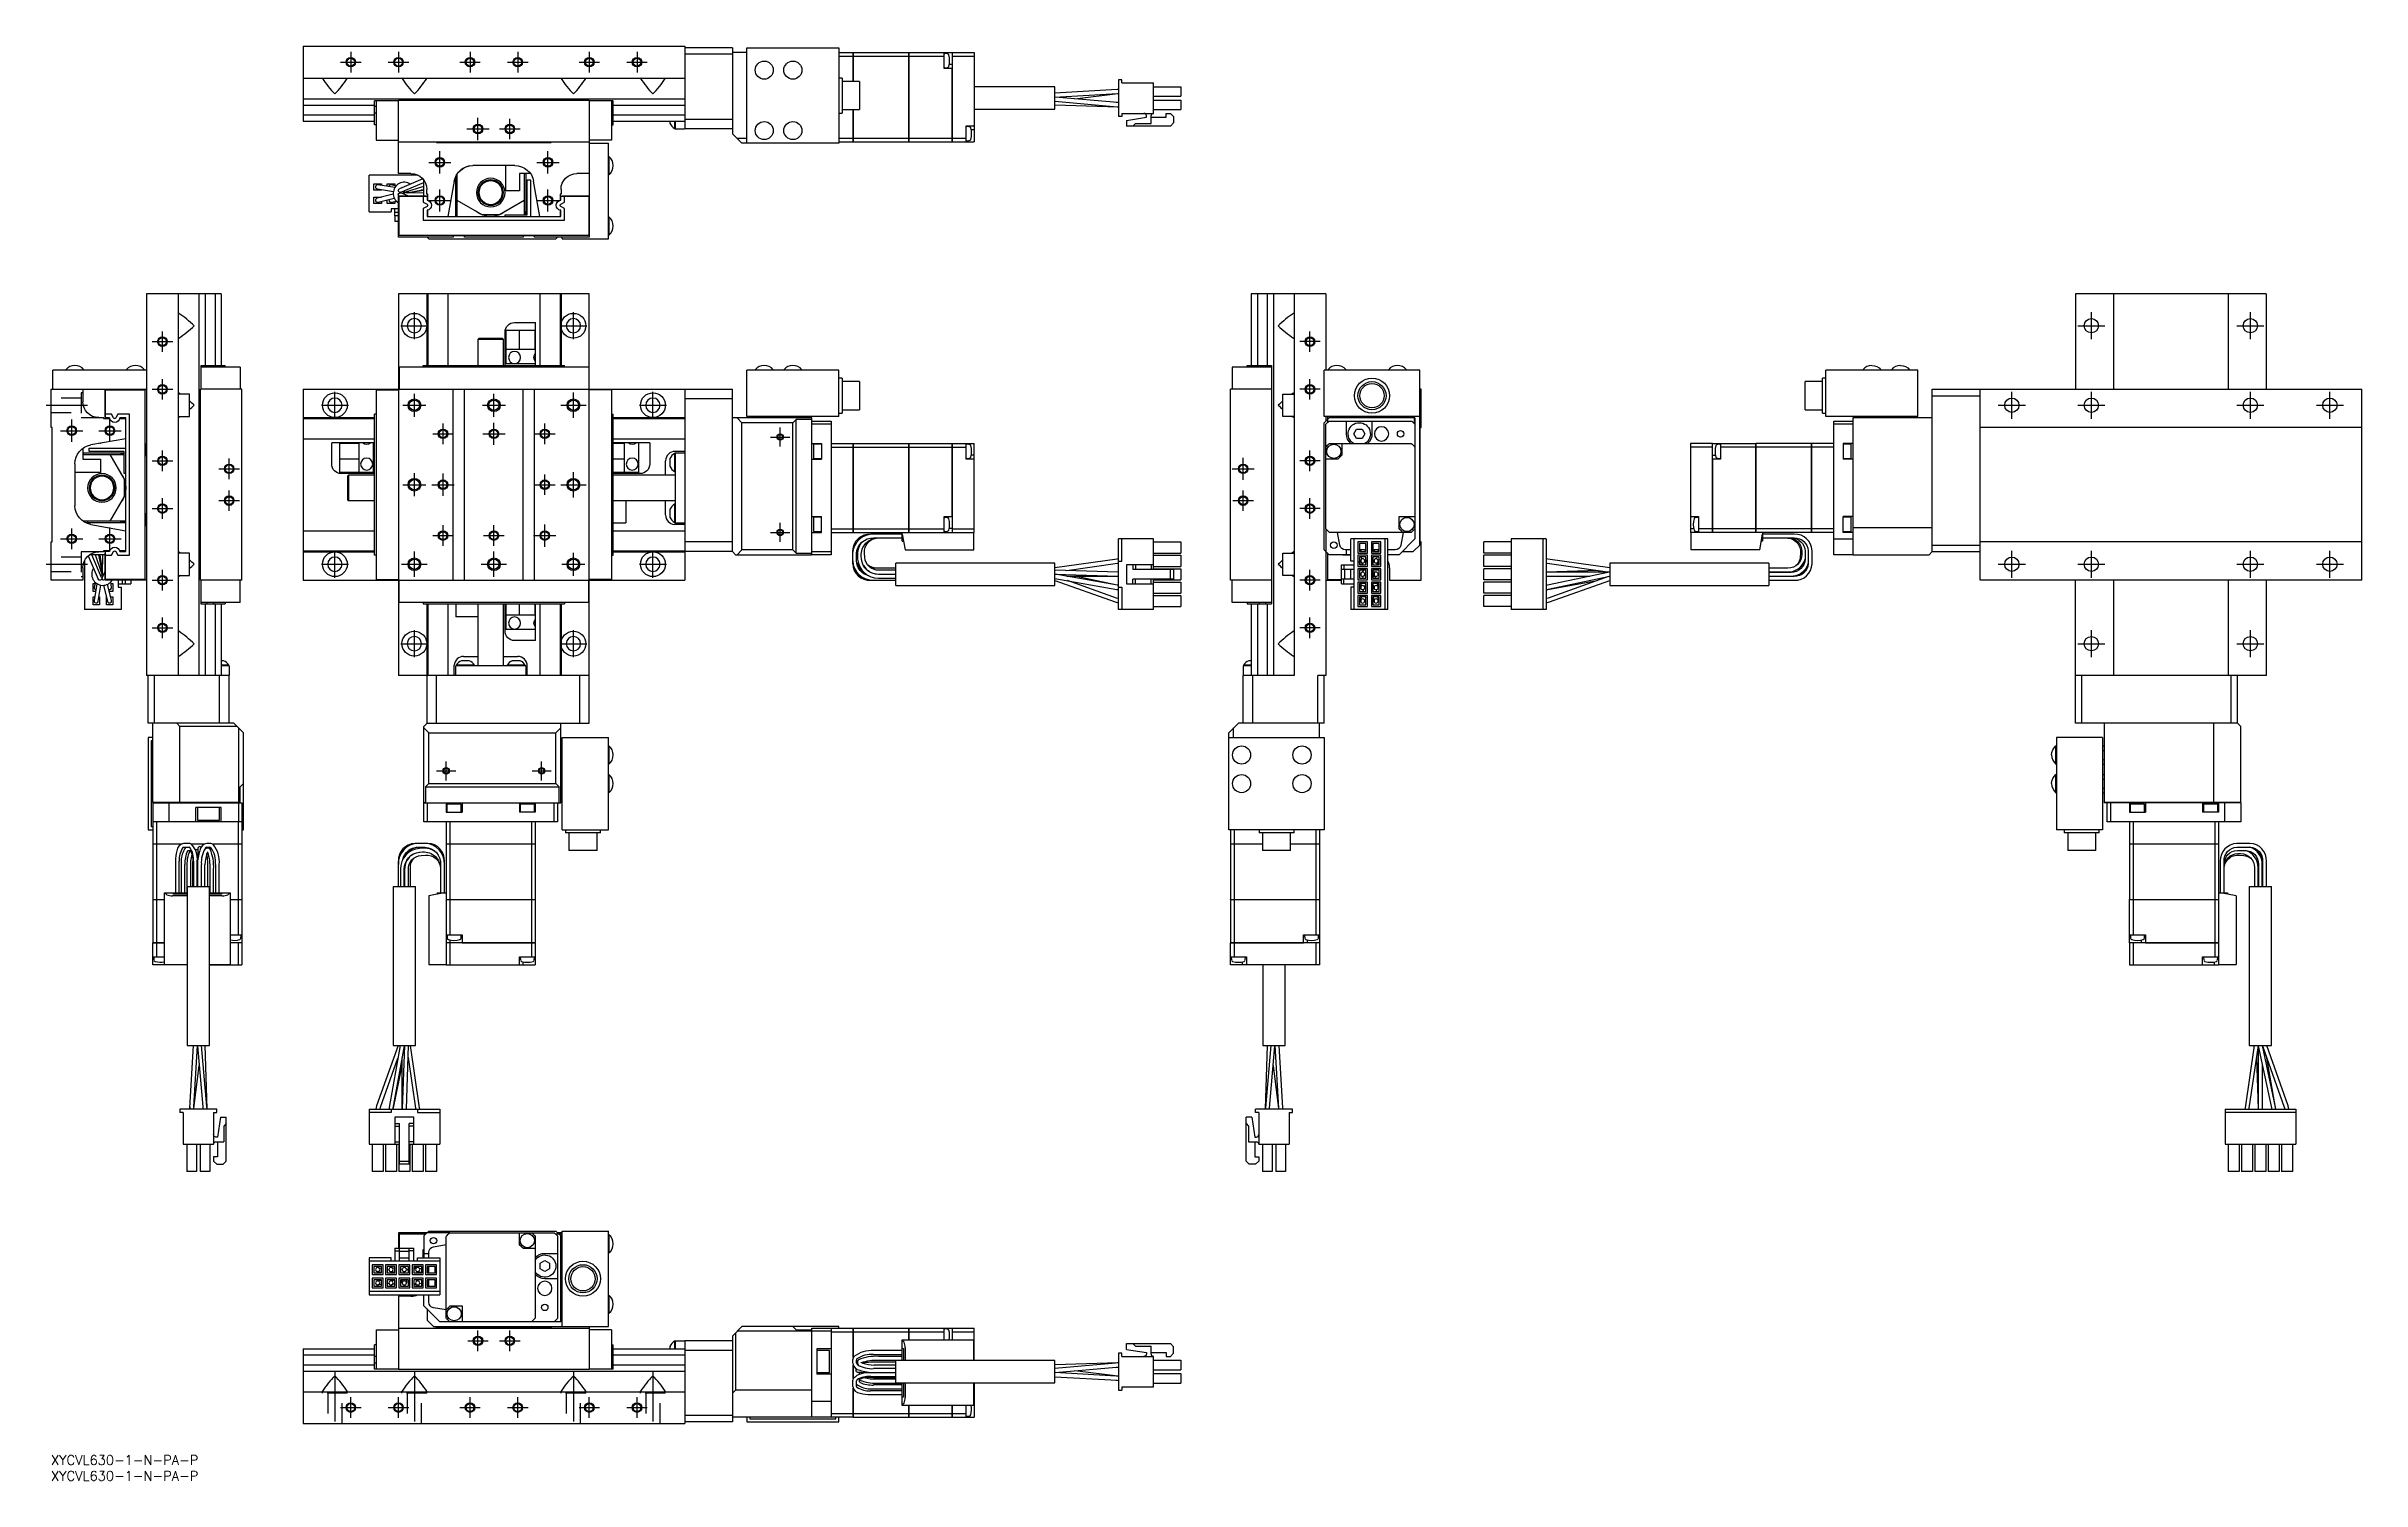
# Model space of a CAD drawing. Extents: x -2 to 726, y -8 to 443.
import ezdxf

# ---------------------------------------------------------------- set-up
doc = ezdxf.new("R2010")
doc.units = 0
doc.header["$LTSCALE"] = 0.5
doc.linetypes.add('CENTER', pattern=[50.8, 31.75, -6.35, 6.35, -6.35])
doc.linetypes.add('DASHED', pattern=[19.05, 12.7, -6.35])
for name, color, linetype in [('MSM_CENTER', 1, 'CENTER'), ('MSM_CONTINUOUS', 7, 'CONTINUOUS'), ('MSM_DASHED', 4, 'DASHED'), ('MSM_NARROW', 5, 'CONTINUOUS'), ('MSM_PART_NUMBER', 7, 'CONTINUOUS')]:
    doc.layers.add(name, color=color, linetype=linetype)
doc.styles.get("Standard").update_dxf_attribs({"font": 'txt.shx', "height": 3, "bigfont": 'bigfont.shx'})

msp = doc.modelspace()

# ---------------------------------------------------------------- texts
at = {"layer": 'MSM_PART_NUMBER'}
for p in [(0, -3), (0, -8)]:
    msp.add_text('XYCVL630-1-N-PA-P', height=3, dxfattribs=at).set_placement(p)

# ---------------------------------------------------------------- linework, layer by layer
at = {"layer": 'MSM_CENTER'}
for p, q in [((91, 438.11), (97.46, 438.11)), ((94.23, 441.34), (94.23, 434.88)), ((106, 438.11), (112.46, 438.11)), ((109.23, 441.34), (109.23, 434.88)), ((128.5, 438.11), (134.96, 438.11)), ((131.73, 441.34), (131.73, 434.88)), ((143.5, 438.11), (149.96, 438.11)), ((146.73, 441.34), (146.73, 434.88)), ((166, 438.11), (172.46, 438.11)), ((169.23, 441.34), (169.23, 434.88)), ((181, 438.11), (187.46, 438.11)), ((184.23, 441.34), (184.23, 434.88)), ((130.73, 417.11), (137.73, 417.11)), ((134.23, 413.61), (134.23, 420.61)), ((141, 417.11), (147.46, 417.11)), ((144.23, 413.88), (144.23, 420.34)), ((122.23, 403.11), (122.23, 410.11)), ((156.23, 403.11), (156.23, 410.11)), ((118.73, 406.61), (125.73, 406.61)), ((152.73, 406.61), (159.73, 406.61)), ((118.73, 394.61), (125.73, 394.61)), ((122.23, 391.11), (122.23, 398.11)), ((152.73, 394.61), (159.73, 394.61)), ((156.23, 391.11), (156.23, 398.11)), ((114.23, 350.98), (114.23, 359.48)), ((164.23, 350.98), (164.23, 359.48)), ((641.49, 350.98), (641.49, 359.48)), ((691.49, 350.98), (691.49, 359.48)), ((31.77, 350.23), (38.23, 350.23)), ((35, 347), (35, 353.46)), ((109.98, 355.23), (118.48, 355.23)), ((159.98, 355.23), (168.48, 355.23)), ((399.04, 350.23), (392.58, 350.23)), ((395.81, 347), (395.81, 353.46)), ((637.24, 355.23), (645.74, 355.23)), ((687.24, 355.23), (695.74, 355.23)), ((31.77, 335.23), (38.23, 335.23)), ((35, 332), (35, 338.46)), ((399.04, 335.23), (392.58, 335.23)), ((395.81, 332), (395.81, 338.46)), ((-1.5, 330.23), (11.5, 330.23)), ((84.98, 330.23), (93.48, 330.23)), ((89.23, 325.98), (89.23, 334.48)), ((110.61, 330.23), (117.85, 330.23)), ((114.23, 326.61), (114.23, 333.85)), ((135.61, 330.23), (142.85, 330.23)), ((139.23, 326.61), (139.23, 333.85)), ((160.23, 330.23), (168.23, 330.23)), ((164.23, 326.23), (164.23, 334.23)), ((184.98, 330.23), (193.48, 330.23)), ((189.23, 325.98), (189.23, 334.48)), ((612.24, 330.23), (620.74, 330.23)), ((616.49, 325.98), (616.49, 334.48)), ((637.24, 330.23), (645.74, 330.23)), ((641.49, 325.98), (641.49, 334.48)), ((687.24, 330.23), (695.74, 330.23)), ((691.49, 325.98), (691.49, 334.48)), ((712.24, 330.23), (720.74, 330.23)), ((716.49, 325.98), (716.49, 334.48)), ((3, 322.23), (10, 322.23)), ((6.5, 318.73), (6.5, 325.73)), ((15, 322.23), (22, 322.23)), ((18.5, 318.73), (18.5, 325.73)), ((120, 321.23), (126.46, 321.23)), ((123.23, 318), (123.23, 324.46)), ((135.73, 321.23), (142.73, 321.23)), ((139.23, 317.73), (139.23, 324.73)), ((152, 321.23), (158.46, 321.23)), ((155.23, 318), (155.23, 324.46)), ((229.23, 317.23), (229.23, 323.23)), ((35, 309.5), (35, 315.96)), ((56, 307), (56, 313.46)), ((226.23, 320.23), (232.23, 320.23)), ((374.81, 306.73), (374.81, 313.73)), ((395.81, 309.5), (395.81, 315.96)), ((31.77, 312.73), (38.23, 312.73)), ((52.77, 310.23), (59.23, 310.23)), ((114.23, 301.61), (114.23, 308.85)), ((123.23, 301.73), (123.23, 308.73)), ((155.23, 302), (155.23, 308.46)), ((164.23, 301.23), (164.23, 309.23)), ((371.31, 310.23), (378.31, 310.23)), ((399.04, 312.73), (392.58, 312.73)), ((35, 294.5), (35, 300.96)), ((52.77, 300.23), (59.23, 300.23)), ((56, 297), (56, 303.46)), ((110.61, 305.23), (117.85, 305.23)), ((119.73, 305.23), (126.73, 305.23)), ((152, 305.23), (158.46, 305.23)), ((160.23, 305.23), (168.23, 305.23)), ((371.58, 300.23), (378.04, 300.23)), ((374.81, 297), (374.81, 303.46)), ((395.81, 294.5), (395.81, 300.96)), ((6.5, 285), (6.5, 291.46)), ((18.5, 284.73), (18.5, 291.73)), ((31.77, 297.73), (38.23, 297.73)), ((123.23, 286), (123.23, 292.46)), ((139.23, 286), (139.23, 292.46)), ((155.23, 285.73), (155.23, 292.73)), ((229.23, 287.23), (229.23, 293.23)), ((399.04, 297.73), (392.58, 297.73)), ((3, 288.23), (10, 288.23)), ((15, 288.23), (22, 288.23)), ((89.23, 275.98), (89.23, 284.48)), ((114.23, 276.23), (114.23, 284.23)), ((120, 289.23), (126.46, 289.23)), ((136, 289.23), (142.46, 289.23)), ((139.23, 276.23), (139.23, 284.23)), ((151.73, 289.23), (158.73, 289.23)), ((189.23, 275.98), (189.23, 284.48)), ((226.23, 290.23), (232.23, 290.23)), ((616.49, 275.98), (616.49, 284.48)), ((641.49, 275.98), (641.49, 284.48)), ((691.49, 275.98), (691.49, 284.48)), ((716.49, 275.98), (716.49, 284.48)), ((-1.5, 280.23), (11.5, 280.23)), ((35, 272), (35, 278.46)), ((84.98, 280.23), (93.48, 280.23)), ((110.23, 280.23), (118.23, 280.23)), ((135.23, 280.23), (143.23, 280.23)), ((160.61, 280.23), (167.85, 280.23)), ((164.23, 276.61), (164.23, 283.85)), ((184.98, 280.23), (193.48, 280.23)), ((395.81, 272), (395.81, 278.46)), ((612.24, 280.23), (620.74, 280.23)), ((637.24, 280.23), (645.74, 280.23)), ((687.24, 280.23), (695.74, 280.23)), ((712.24, 280.23), (720.74, 280.23)), ((31.77, 275.23), (38.23, 275.23)), ((399.04, 275.23), (392.58, 275.23)), ((35, 257), (35, 263.46)), ((395.81, 257), (395.81, 263.46)), ((31.77, 260.23), (38.23, 260.23)), ((109.98, 255.23), (118.48, 255.23)), ((114.23, 250.98), (114.23, 259.48)), ((159.98, 255.23), (168.48, 255.23)), ((164.23, 250.98), (164.23, 259.48)), ((399.04, 260.23), (392.58, 260.23)), ((637.24, 255.23), (645.74, 255.23)), ((641.49, 250.98), (641.49, 259.48)), ((687.24, 255.23), (695.74, 255.23)), ((691.49, 250.98), (691.49, 259.48)), ((121.23, 215.23), (127.23, 215.23)), ((124.23, 212.23), (124.23, 218.23)), ((151.23, 215.23), (157.23, 215.23)), ((154.23, 212.23), (154.23, 218.23)), ((134.23, 32.77), (134.23, 39.23)), ((144.23, 32.77), (144.23, 39.23)), ((131, 36), (137.46, 36)), ((141, 36), (147.46, 36)), ((89.23, 26.5), (89.23, 8)), ((114.23, 26.5), (114.23, 8)), ((164.23, 26.5), (164.23, 8)), ((189.23, 26.5), (189.23, 8)), ((91, 15), (97.46, 15)), ((94.23, 11.77), (94.23, 18.23)), ((106, 15), (112.46, 15)), ((109.23, 11.77), (109.23, 18.23)), ((128.5, 15), (134.96, 15)), ((131.73, 11.77), (131.73, 18.23)), ((143.5, 15), (149.96, 15)), ((146.73, 11.77), (146.73, 18.23)), ((166, 15), (172.46, 15)), ((169.23, 11.77), (169.23, 18.23)), ((181, 15), (187.46, 15)), ((184.23, 11.77), (184.23, 18.23))]:
    msp.add_line(p, q, dxfattribs=at)
at = {"layer": 'MSM_CONTINUOUS'}
for p, q in [((79.23, 443.11), (199.23, 443.11)), ((79.23, 443.11), (79.23, 419.61)), ((199.23, 443.11), (199.23, 417.11)), ((214.23, 442.61), (199.23, 442.61)), ((214.23, 440.61), (199.23, 440.61)), ((214.23, 442.61), (214.23, 415.61)), ((218.73, 441.11), (214.23, 441.11)), ((218.73, 412.61), (218.73, 442.61)), ((218.73, 442.61), (247.73, 442.61)), ((247.73, 442.61), (247.73, 412.61)), ((247.73, 441.11), (252.22, 441.11)), ((247.73, 439.96), (252.22, 439.96)), ((252.22, 432.04), (252.22, 441.11)), ((252.23, 441.11), (252.23, 432.04)), ((252.23, 441.11), (269.72, 441.11)), ((252.23, 439.96), (269.72, 439.96)), ((269.72, 413.11), (269.72, 441.11)), ((269.73, 441.1), (269.72, 441.1)), ((269.73, 439.95), (269.72, 439.95)), ((269.73, 441.11), (269.73, 413.11)), ((269.73, 441.11), (283.33, 441.11)), ((269.73, 439.96), (280.83, 439.96)), ((280.83, 436.11), (280.83, 441.11)), ((281.82, 440.78), (281.05, 440.84)), ((283.33, 437.36), (282.4, 437.36)), ((283.33, 441.11), (283.33, 437.36)), ((283.34, 441.11), (283.34, 413.11)), ((283.34, 441.11), (290.23, 441.11)), ((283.34, 439.96), (290.23, 439.96)), ((290.23, 441.11), (290.23, 413.11)), ((79.23, 433.11), (199.23, 433.11)), ((85.49, 433.11), (85.33, 432.98)), ((92.97, 433.11), (93.13, 432.98)), ((110.49, 433.11), (110.33, 432.98)), ((117.97, 433.11), (118.13, 432.98)), ((160.49, 433.11), (160.33, 432.98)), ((167.97, 433.11), (168.13, 432.98)), ((185.49, 433.11), (185.33, 432.98)), ((192.97, 433.11), (193.13, 432.98)), ((248.73, 433.11), (247.73, 433.11)), ((248.73, 433.11), (248.73, 422.11)), ((254.23, 432.04), (248.73, 432.04)), ((252.23, 432.18), (252.22, 432.16)), ((254.23, 432.04), (254.23, 423.19)), ((283.33, 436.11), (280.83, 436.11)), ((281.05, 436.38), (281.82, 436.45)), ((283.33, 413.11), (283.33, 436.11)), ((315.63, 430.35), (290.23, 430.35)), ((315.63, 423.35), (315.63, 430.35)), ((335.21, 429.54), (315.63, 428.41)), ((335.63, 429.56), (335.21, 429.54)), ((335.63, 432.61), (335.63, 421.01)), ((336.63, 432.61), (335.63, 432.61)), ((336.63, 431.61), (336.63, 432.61)), ((336.63, 431.61), (346.63, 431.61)), ((346.63, 422.01), (346.63, 431.61)), ((346.63, 430.41), (355.23, 430.41)), ((355.23, 430.41), (355.23, 427.41)), ((79.23, 426.61), (199.23, 426.61)), ((79.23, 424.65), (101.73, 424.65)), ((109.23, 426.01), (101.73, 426.01)), ((101.73, 418.41), (101.73, 426.01)), ((102.23, 424.14), (101.73, 424.14)), ((102.23, 426.01), (102.23, 413.61)), ((169.23, 426.11), (109.23, 426.11)), ((109.23, 403.11), (109.23, 426.11)), ((169.23, 426.11), (169.23, 383.11)), ((176.73, 426.01), (169.23, 426.01)), ((176.23, 426.01), (176.23, 413.61)), ((176.23, 424.14), (176.73, 424.14)), ((176.73, 418.41), (176.73, 426.01)), ((176.73, 424.65), (199.23, 424.65)), ((248.73, 423.19), (254.23, 423.19)), ((252.22, 413.11), (252.22, 423.19)), ((252.22, 422.41), (252.23, 422.39)), ((252.23, 423.19), (252.23, 413.11)), ((290.23, 423.35), (315.63, 423.35)), ((315.63, 427.11), (335.29, 428.24)), ((315.63, 425.81), (335.16, 424.1)), ((315.63, 424.72), (335.49, 424.06)), ((335.27, 425.39), (315.66, 427.11)), ((321.86, 426.57), (335.41, 428.23)), ((335.63, 425.38), (334.86, 425.43)), ((335.16, 424.1), (335.63, 424.07)), ((335.63, 425.37), (335.27, 425.39)), ((335.29, 428.24), (335.63, 428.25)), ((335.49, 424.06), (335.63, 424.06)), ((335.62, 428.25), (335.63, 428.25)), ((346.63, 427.41), (355.23, 427.41)), ((346.63, 426.21), (355.23, 426.21)), ((346.63, 423.21), (355.23, 423.21)), ((355.23, 426.21), (355.23, 423.21)), ((79.23, 421.58), (101.73, 421.58)), ((79.23, 419.61), (101.73, 419.61)), ((102.23, 422.09), (101.73, 422.09)), ((102.23, 418.41), (101.73, 418.41)), ((176.23, 422.09), (176.73, 422.09)), ((176.23, 418.41), (176.73, 418.41)), ((176.73, 421.58), (199.23, 421.58)), ((176.73, 419.61), (199.23, 419.61)), ((194.58, 419.61), (194.58, 418.9)), ((196.03, 419.61), (196.03, 417.25)), ((196.03, 417.25), (196.23, 417.25)), ((196.23, 419.61), (196.23, 417.11)), ((196.23, 417.11), (199.13, 417.11)), ((199.13, 417.11), (199.23, 417.21)), ((214.23, 420.11), (199.23, 420.11)), ((214.23, 417.11), (199.23, 417.11)), ((217.23, 412.61), (214.23, 415.61)), ((247.73, 422.11), (248.73, 422.11)), ((287.73, 413.11), (287.73, 418.11)), ((287.73, 418.11), (290.23, 418.11)), ((288.71, 417.78), (287.94, 417.84)), ((290.23, 416.86), (289.29, 416.86)), ((336.63, 421.01), (335.63, 421.01)), ((336.63, 422.01), (336.63, 421.01)), ((336.63, 422.01), (346.63, 422.01)), ((338.13, 419.81), (344.38, 420.81)), ((338.13, 419.81), (338.13, 418.01)), ((351.93, 418.01), (338.13, 418.01)), ((340.13, 418.01), (340.93, 418.81)), ((340.93, 418.81), (345.88, 418.81)), ((344.38, 420.81), (344.38, 421.26)), ((345.88, 418.81), (345.88, 421.26)), ((345.88, 420.81), (350.63, 420.81)), ((350.63, 420.81), (350.63, 422.01)), ((350.63, 422.01), (351.93, 422.01)), ((351.93, 422.01), (352.93, 421.01)), ((352.93, 419.01), (351.93, 418.01)), ((352.93, 421.01), (352.93, 419.01)), ((102.23, 413.61), (109.23, 413.61)), ((109.23, 413.11), (169.23, 413.11)), ((121.23, 413.11), (121.23, 412.81)), ((121.23, 412.81), (157.23, 412.81)), ((157.23, 412.81), (157.23, 413.11)), ((176.23, 413.61), (169.23, 413.61)), ((169.23, 412.61), (175.23, 412.61)), ((175.23, 382.61), (175.23, 412.61)), ((175.39, 408.46), (175.23, 408.46)), ((175.39, 408.46), (175.39, 402.76)), ((218.73, 414.11), (215.73, 414.11)), ((247.73, 412.61), (217.23, 412.61)), ((247.73, 414.27), (252.22, 414.27)), ((247.73, 413.11), (252.22, 413.11)), ((252.23, 414.27), (269.72, 414.27)), ((252.23, 413.11), (269.72, 413.11)), ((269.73, 414.27), (269.72, 414.27)), ((269.73, 413.12), (269.72, 413.12)), ((269.73, 414.27), (283.33, 414.27)), ((269.73, 413.11), (283.33, 413.11)), ((283.34, 414.27), (287.73, 414.27)), ((283.34, 413.11), (290.23, 413.11)), ((287.94, 413.38), (288.71, 413.45)), ((115.31, 402.61), (99.98, 402.61)), ((99.98, 391.01), (99.98, 402.61)), ((113.13, 403.11), (109.23, 403.11)), ((116.87, 401.43), (109.55, 398.31)), ((117.23, 396.11), (117.23, 400.97)), ((117.23, 400.97), (117.23, 400.97)), ((126.73, 400.65), (124.78, 389.61)), ((127.23, 389.61), (127.23, 402.06)), ((127.73, 401.61), (127.23, 401.61)), ((127.73, 389.61), (127.73, 403.06)), ((145.82, 405.61), (132.64, 405.61)), ((143.03, 397.61), (143.03, 405.61)), ((147.23, 403.11), (147.23, 397.61)), ((150.7, 403.11), (147.23, 403.11)), ((148.73, 403.06), (148.73, 390.11)), ((149.23, 403.11), (149.23, 390.11)), ((149.73, 390.11), (149.73, 401.11)), ((149.73, 401.11), (150.73, 401.11)), ((150.73, 401.11), (150.73, 389.61)), ((153.68, 389.61), (151.73, 400.65)), ((169.23, 403.11), (165.33, 403.11)), ((175.23, 402.76), (175.39, 402.76)), ((101.43, 399.91), (103.93, 399.91)), ((101.43, 397.91), (101.43, 399.91)), ((103.93, 397.91), (101.43, 397.91)), ((101.43, 393.71), (101.43, 395.71)), ((101.43, 395.71), (103.93, 395.71)), ((103.93, 393.71), (101.43, 393.71)), ((107.59, 396.59), (102.53, 395.34)), ((102.58, 398.27), (107.63, 397.45)), ((108.11, 398.69), (102.78, 399.55)), ((102.84, 394.08), (107.92, 395.33)), ((103.93, 399.91), (103.93, 399.37)), ((103.93, 398.05), (103.93, 397.91)), ((103.93, 395.71), (103.93, 395.69)), ((103.93, 394.35), (103.93, 393.71)), ((105.63, 399.09), (105.63, 399.91)), ((105.63, 399.91), (108.13, 399.91)), ((105.63, 393.71), (105.63, 394.77)), ((108.13, 393.71), (105.63, 393.71)), ((107, 394.07), (108.61, 394.37)), ((108.45, 399.16), (107.05, 399.54)), ((108.13, 399.91), (108.13, 399.24)), ((108.13, 394.28), (108.13, 393.71)), ((109.23, 396.11), (117.83, 396.11)), ((109.23, 383.11), (109.23, 396.11)), ((109.43, 383.61), (109.43, 396.01)), ((109.43, 396.01), (118.23, 396.01)), ((110.02, 397.21), (117.23, 400.28)), ((112.14, 396.11), (110.02, 397.01)), ((117.23, 396.93), (111.09, 397.06)), ((111.26, 397.19), (117.23, 399.11)), ((117.23, 397.77), (112.29, 397.06)), ((112.49, 397.17), (117.23, 398.08)), ((116.53, 397.91), (116.34, 397.91)), ((116.53, 397.95), (116.53, 397.91)), ((117.03, 396.01), (117.03, 394.14)), ((117.03, 394.14), (118.22, 393.45)), ((117.83, 396.11), (117.83, 396.01)), ((118.13, 396.61), (118.13, 398.11)), ((118.43, 396.61), (118.13, 396.61)), ((118.23, 396.61), (118.23, 394.69)), ((118.43, 394.65), (118.43, 396.61)), ((135.52, 390.11), (127.73, 394.61)), ((148.73, 394.61), (140.94, 390.11)), ((147.23, 397.61), (143.03, 397.61)), ((152.23, 397.61), (152.23, 397.82)), ((152.27, 397.61), (152.23, 397.61)), ((160.33, 396.61), (160.03, 396.61)), ((160.03, 396.61), (160.03, 394.65)), ((160.23, 394.69), (160.23, 396.01)), ((160.23, 396.01), (169.03, 396.01)), ((160.24, 393.45), (161.43, 394.14)), ((160.33, 398.11), (160.33, 396.61)), ((160.63, 396.11), (169.23, 396.11)), ((160.63, 396.01), (160.63, 396.11)), ((161.43, 394.14), (161.43, 396.01)), ((169.03, 396.01), (169.03, 383.61)), ((99.98, 391.01), (106.98, 391.01)), ((106.98, 392.01), (106.98, 391.01)), ((109.23, 392.01), (106.98, 392.01)), ((108.08, 389.81), (108.08, 392.01)), ((109.23, 390.81), (108.08, 390.81)), ((108.08, 389.81), (108.08, 388.01)), ((109.23, 389.81), (108.08, 389.81)), ((109.23, 388.01), (108.08, 388.01)), ((118.22, 392.78), (117.03, 392.09)), ((117.03, 392.09), (117.03, 388.41)), ((117.03, 388.41), (161.43, 388.41)), ((118.23, 391.54), (118.23, 389.61)), ((118.43, 389.91), (118.23, 390.11)), ((118.23, 389.61), (160.23, 389.61)), ((118.43, 389.61), (118.43, 391.58)), ((140.94, 390.11), (135.52, 390.11)), ((142.73, 389.61), (142.73, 390.11)), ((142.73, 390.11), (149.73, 390.11)), ((160.03, 391.58), (160.03, 389.61)), ((160.23, 389.61), (160.23, 391.54)), ((161.43, 392.09), (160.24, 392.78)), ((161.43, 388.41), (161.43, 392.09)), ((175.39, 389.46), (175.23, 389.46)), ((175.39, 389.46), (175.39, 383.76)), ((126.43, 383.11), (109.23, 383.11)), ((169.03, 383.61), (109.43, 383.61)), ((118.23, 383.11), (118.73, 382.61)), ((118.73, 382.61), (158.73, 382.61)), ((130.03, 383.46), (126.43, 383.46)), ((126.43, 383.46), (126.43, 383.11)), ((130.03, 383.11), (130.03, 383.46)), ((148.43, 383.11), (130.03, 383.11)), ((148.43, 383.46), (148.43, 383.11)), ((152.03, 383.46), (148.43, 383.46)), ((152.03, 383.11), (152.03, 383.46)), ((169.23, 383.11), (152.03, 383.11)), ((158.73, 382.61), (159.23, 383.11)), ((160.73, 382.61), (160.73, 383.11)), ((160.73, 382.61), (175.23, 382.61)), ((175.23, 383.76), (175.39, 383.76)), ((30, 365.23), (30, 245.23)), ((53.5, 365.23), (30, 365.23)), ((40, 365.23), (40, 245.23)), ((46.5, 365.23), (46.5, 245.23)), ((48.46, 365.23), (48.46, 342.73)), ((51.54, 365.23), (51.54, 342.73)), ((53.5, 365.23), (53.5, 342.73)), ((109.23, 365.23), (109.23, 245.23)), ((169.23, 365.23), (109.23, 365.23)), ((118.13, 365.23), (118.13, 342.73)), ((118.43, 365.23), (118.43, 342.73)), ((124.78, 365.23), (124.78, 342.73)), ((153.68, 365.23), (153.68, 342.73)), ((160.03, 365.23), (160.03, 342.73)), ((160.33, 365.23), (160.33, 342.73)), ((169.23, 230.23), (169.23, 365.23)), ((377.31, 365.23), (377.31, 342.73)), ((400.81, 365.23), (377.31, 365.23)), ((379.27, 365.23), (379.27, 342.73)), ((382.35, 365.23), (382.35, 342.73)), ((384.31, 365.23), (384.31, 245.23)), ((390.81, 365.23), (390.81, 245.23)), ((400.81, 365.23), (400.81, 341.23)), ((636.49, 365.23), (636.49, 335.23)), ((696.49, 365.23), (636.49, 365.23)), ((648.49, 365.23), (648.49, 335.23)), ((684.49, 365.23), (684.49, 335.23)), ((696.49, 365.23), (696.49, 335.23)), ((40, 358.97), (40.13, 359.13)), ((390.81, 358.97), (390.68, 359.13)), ((40, 351.49), (40.13, 351.33)), ((134.53, 351.23), (134.23, 350.93)), ((142.23, 350.93), (134.23, 350.93)), ((134.23, 350.93), (134.23, 342.73)), ((141.93, 351.23), (134.53, 351.23)), ((142.23, 350.93), (141.93, 351.23)), ((142.23, 342.73), (142.23, 350.93)), ((142.73, 342.73), (142.73, 353.23)), ((152.36, 353.73), (143.03, 353.73)), ((143.03, 353.73), (143.03, 343.23)), ((145.73, 356.23), (152.36, 356.23)), ((147.23, 347.73), (147.23, 353.73)), ((152.23, 347.73), (152.23, 353.73)), ((152.36, 342.73), (152.36, 356.23)), ((390.81, 351.49), (390.68, 351.33)), ((47.1, 342.73), (47.1, 335.23)), ((47.1, 342.73), (54.7, 342.73)), ((59.5, 342.23), (47.1, 342.23)), ((48.97, 342.23), (48.97, 342.73)), ((51.02, 342.23), (51.02, 342.73)), ((54.7, 342.23), (54.7, 342.73)), ((59.5, 342.23), (59.5, 335.23)), ((109.43, 342.23), (109.43, 335.23)), ((169.03, 342.23), (109.43, 342.23)), ((117.03, 342.23), (117.03, 342.73)), ((117.03, 342.73), (161.43, 342.73)), ((152.36, 347.73), (143.03, 347.73)), ((152.36, 343.23), (143.03, 343.23)), ((161.43, 342.23), (161.43, 342.73)), ((169.03, 342.23), (169.03, 335.23)), ((371.31, 342.23), (371.31, 335.23)), ((383.71, 342.23), (371.31, 342.23)), ((376.11, 342.23), (376.11, 342.73)), ((376.11, 342.73), (383.71, 342.73)), ((379.79, 342.23), (379.79, 342.73)), ((381.84, 342.23), (381.84, 342.73)), ((383.71, 342.73), (383.71, 335.23)), ((0, 323.23), (0, 335.23)), ((0, 335.23), (30, 335.23)), ((0.5, 335.23), (0.5, 341.23)), ((30, 341.23), (0.5, 341.23)), ((4.65, 341.39), (10.35, 341.39)), ((4.65, 341.39), (4.65, 341.23)), ((10, 335.23), (10, 331.33)), ((10.35, 341.23), (10.35, 341.39)), ((17, 326.63), (17, 335.23)), ((17.1, 326.23), (17.1, 335.03)), ((17.1, 335.03), (29.5, 335.03)), ((23.65, 341.39), (29.35, 341.39)), ((23.65, 341.39), (23.65, 341.23)), ((29.35, 341.23), (29.35, 341.39)), ((29.5, 335.03), (29.5, 275.43)), ((47, 275.23), (47, 335.23)), ((60, 335.23), (47, 335.23)), ((60, 275.23), (60, 335.23)), ((79.23, 335.23), (79.23, 275.23)), ((79.23, 335.23), (214.23, 335.23)), ((102.23, 335.03), (109.23, 335.03)), ((102.23, 335.03), (102.23, 275.43)), ((126.43, 275.23), (126.43, 335.23)), ((130.03, 275.23), (130.03, 335.23)), ((148.43, 275.23), (148.43, 335.23)), ((152.03, 275.23), (152.03, 335.23)), ((176.23, 335.03), (169.23, 335.03)), ((176.23, 335.03), (176.23, 275.43)), ((199.23, 335.23), (199.23, 275.23)), ((214.23, 284.23), (214.23, 335.23)), ((218.73, 326.73), (218.73, 341.23)), ((247.73, 341.23), (218.73, 341.23)), ((221.38, 341.39), (227.08, 341.39)), ((221.38, 341.39), (221.38, 341.23)), ((227.08, 341.23), (227.08, 341.39)), ((230.38, 341.39), (236.08, 341.39)), ((230.38, 341.39), (230.38, 341.23)), ((236.08, 341.23), (236.08, 341.39)), ((247.73, 326.73), (247.73, 341.23)), ((248.73, 338.73), (247.73, 338.73)), ((248.73, 338.73), (248.73, 327.73)), ((254.23, 337.66), (248.73, 337.66)), ((254.23, 337.66), (254.23, 328.81)), ((383.81, 335.23), (370.81, 335.23)), ((370.81, 275.23), (370.81, 335.23)), ((383.81, 275.23), (383.81, 335.23)), ((430.31, 341.23), (400.31, 341.23)), ((400.31, 326.73), (400.31, 341.23)), ((401.46, 341.39), (407.16, 341.39)), ((401.46, 341.39), (401.46, 341.23)), ((407.16, 341.23), (407.16, 341.39)), ((420.46, 341.39), (426.16, 341.39)), ((420.46, 341.39), (420.46, 341.23)), ((426.16, 341.23), (426.16, 341.39)), ((430.31, 286.23), (430.31, 341.23)), ((430.81, 335.23), (430.31, 335.23)), ((430.81, 323.23), (430.81, 335.23)), ((551.49, 328.81), (551.49, 337.66)), ((556.99, 337.66), (551.49, 337.66)), ((556.99, 327.73), (556.99, 338.73)), ((557.99, 338.73), (556.99, 338.73)), ((586.99, 341.23), (557.99, 341.23)), ((557.99, 326.73), (557.99, 341.23)), ((569.64, 341.39), (575.34, 341.39)), ((569.64, 341.39), (569.64, 341.23)), ((575.34, 341.23), (575.34, 341.39)), ((578.64, 341.39), (584.34, 341.39)), ((578.64, 341.39), (578.64, 341.23)), ((584.34, 341.23), (584.34, 341.39)), ((586.99, 326.73), (586.99, 341.23)), ((591.49, 284.23), (591.49, 335.23)), ((591.49, 335.23), (726.49, 335.23)), ((606.49, 275.23), (606.49, 335.23)), ((726.49, 275.23), (726.49, 335.23)), ((40, 333.97), (40.13, 334.13)), ((43.5, 333.73), (40, 333.73)), ((43.5, 326.73), (43.5, 333.73)), ((214.23, 332.23), (199.23, 332.23)), ((247.73, 327.73), (248.73, 327.73)), ((248.73, 328.81), (254.23, 328.81)), ((387.31, 333.73), (390.81, 333.73)), ((387.31, 326.73), (387.31, 333.73)), ((390.81, 333.97), (390.68, 334.13)), ((551.49, 328.81), (556.99, 328.81)), ((556.99, 327.73), (557.99, 327.73)), ((591.49, 333.23), (606.49, 333.23)), ((0.3, 323.23), (0, 323.23)), ((0.3, 287.23), (0.3, 323.23)), ((15, 326.33), (16.5, 326.33)), ((16.5, 326.33), (16.5, 326.03)), ((16.5, 326.03), (18.46, 326.03)), ((17.1, 326.63), (17, 326.63)), ((18.97, 327.43), (17.1, 327.43)), ((18.42, 326.23), (17.1, 326.23)), ((19.66, 326.24), (18.97, 327.43)), ((21.03, 327.43), (20.34, 326.24)), ((24.7, 327.43), (21.03, 327.43)), ((21.54, 326.03), (23.5, 326.03)), ((23.5, 326.23), (21.58, 326.23)), ((23.5, 284.23), (23.5, 326.23)), ((24.7, 283.03), (24.7, 327.43)), ((40, 326.73), (43.5, 326.73)), ((40, 326.49), (40.13, 326.33)), ((79.23, 326.33), (101.73, 326.33)), ((79.23, 326.03), (101.73, 326.03)), ((101.73, 283.03), (101.73, 327.43)), ((102.23, 327.43), (101.73, 327.43)), ((176.23, 327.43), (176.73, 327.43)), ((176.73, 283.03), (176.73, 327.43)), ((176.73, 326.33), (199.23, 326.33)), ((176.73, 326.03), (199.23, 326.03)), ((239.23, 326.23), (214.23, 326.23)), ((217.23, 324.73), (215.73, 326.23)), ((233.23, 324.73), (217.23, 324.73)), ((217.23, 284.73), (217.23, 324.73)), ((247.73, 326.73), (218.73, 326.73)), ((221.34, 326.73), (221.34, 326.23)), ((222.79, 326.73), (222.79, 326.23)), ((225.67, 326.73), (225.67, 326.23)), ((227.12, 326.73), (227.12, 326.23)), ((230.34, 326.73), (230.34, 326.23)), ((231.79, 326.73), (231.79, 326.23)), ((234.23, 325.73), (233.23, 324.73)), ((233.23, 284.73), (233.23, 324.73)), ((234.23, 283.73), (234.23, 325.73)), ((239.23, 325.73), (234.23, 325.73)), ((234.67, 326.73), (234.67, 326.23)), ((236.12, 326.73), (236.12, 326.23)), ((239.23, 283.23), (239.23, 326.23)), ((239.23, 325.23), (245.23, 325.23)), ((245.23, 324.23), (239.23, 324.23)), ((245.23, 325.23), (245.23, 283.23)), ((390.81, 326.73), (387.31, 326.73)), ((390.81, 326.49), (390.68, 326.33)), ((430.31, 326.73), (400.31, 326.73)), ((401.81, 326.23), (400.31, 324.73)), ((400.31, 284.73), (400.31, 324.73)), ((400.81, 326.73), (400.81, 325.23)), ((401.81, 325.23), (400.81, 324.23)), ((400.81, 317.12), (400.81, 324.23)), ((401.31, 326.73), (401.31, 324.73)), ((401.81, 326.73), (401.81, 326.23)), ((428.81, 326.23), (401.81, 326.23)), ((401.81, 325.23), (427.81, 325.23)), ((404.31, 326.73), (404.31, 326.23)), ((406.81, 326.73), (406.81, 326.23)), ((407.31, 321.23), (407.31, 325.23)), ((409.58, 321.23), (410.44, 322.73)), ((410.44, 319.73), (409.58, 321.23)), ((410.44, 322.73), (412.18, 322.73)), ((412.18, 322.73), (413.04, 321.23)), ((413.04, 321.23), (412.18, 319.73)), ((415.31, 325.23), (415.31, 321.23)), ((420.81, 326.73), (420.81, 326.23)), ((423.31, 326.73), (423.31, 326.23)), ((425.81, 326.73), (425.81, 326.23)), ((428.81, 324.23), (427.81, 325.23)), ((428.71, 324.33), (428.71, 326.23)), ((428.81, 326.23), (428.81, 317.11)), ((430.51, 287.23), (430.51, 323.23)), ((430.51, 323.23), (430.81, 323.23)), ((586.99, 326.73), (557.99, 326.73)), ((560.49, 283.23), (560.49, 325.23)), ((560.49, 325.23), (566.49, 325.23)), ((566.49, 324.23), (560.49, 324.23)), ((591.49, 326.23), (566.49, 326.23)), ((566.49, 326.23), (566.49, 283.23)), ((566.59, 291.73), (566.59, 326.23)), ((569.61, 326.73), (569.61, 326.23)), ((571.05, 326.73), (571.05, 326.23)), ((573.94, 326.73), (573.94, 326.23)), ((575.38, 326.73), (575.38, 326.23)), ((578.61, 326.73), (578.61, 326.23)), ((580.05, 326.73), (580.05, 326.23)), ((582.94, 326.73), (582.94, 326.23)), ((584.38, 326.73), (584.38, 326.23)), ((726.49, 323.23), (606.49, 323.23)), ((10, 316.7), (10, 313.23)), ((10, 315.23), (23, 315.23)), ((10, 313.23), (15.5, 313.23)), ((10.05, 314.73), (23, 314.73)), ((12, 315.73), (12, 316.73)), ((12, 316.73), (23.5, 316.73)), ((23, 315.73), (12, 315.73)), ((23.5, 319.68), (12.46, 317.73)), ((15.5, 318.23), (15.29, 318.23)), ((15.5, 318.27), (15.5, 318.23)), ((15.5, 313.23), (15.5, 309.03)), ((18.5, 314.73), (23, 306.94)), ((23, 308.73), (23, 315.73)), ((30, 318.03), (29.65, 318.03)), ((29.65, 318.03), (29.65, 314.43)), ((29.65, 314.43), (30, 314.43)), ((79.23, 319.68), (101.73, 319.68)), ((101.73, 318.36), (88.23, 318.36)), ((88.23, 311.73), (88.23, 318.36)), ((90.73, 318.36), (90.73, 309.03)), ((96.73, 318.23), (90.73, 318.23)), ((96.73, 313.23), (90.73, 313.23)), ((96.73, 318.36), (96.73, 309.03)), ((101.23, 318.36), (101.23, 309.03)), ((176.73, 319.68), (199.23, 319.68)), ((188.23, 318.36), (176.73, 318.36)), ((180.23, 318.23), (176.73, 318.23)), ((180.23, 313.23), (176.73, 313.23)), ((180.23, 318.36), (180.23, 309.03)), ((184.73, 318.36), (184.73, 309.03)), ((188.23, 318.36), (188.23, 311.73)), ((194.58, 313.44), (194.58, 311.02)), ((196.03, 315.09), (196.03, 309.37)), ((196.23, 315.09), (196.03, 315.09)), ((199.23, 315.72), (196.23, 315.72)), ((196.23, 315.23), (199.23, 315.23)), ((196.23, 315.23), (196.23, 293.23)), ((239.23, 318.23), (242.23, 318.23)), ((239.23, 313.23), (242.23, 313.23)), ((239.73, 317.98), (239.73, 313.48)), ((242.23, 317.98), (239.73, 317.98)), ((239.73, 313.48), (242.23, 313.48)), ((242.23, 318.23), (242.23, 313.23)), ((245.23, 318.23), (252.22, 318.23)), ((245.23, 317.08), (252.22, 317.08)), ((252.22, 290.23), (252.22, 318.23)), ((252.23, 318.23), (269.72, 318.23)), ((252.23, 318.23), (252.23, 290.23)), ((252.23, 317.08), (269.72, 317.08)), ((269.72, 290.23), (269.72, 318.23)), ((269.73, 318.22), (269.72, 318.22)), ((269.73, 317.07), (269.72, 317.07)), ((269.73, 318.23), (269.73, 290.23)), ((269.73, 318.23), (283.33, 318.23)), ((269.73, 317.08), (283.33, 317.08)), ((283.33, 295.23), (283.33, 318.23)), ((283.34, 318.23), (283.34, 290.23)), ((283.34, 318.23), (290.23, 318.23)), ((283.34, 317.08), (287.73, 317.08)), ((287.73, 313.23), (287.73, 318.23)), ((290.23, 313.23), (287.73, 313.23)), ((288.71, 317.89), (287.94, 317.96)), ((287.94, 313.5), (288.71, 313.57)), ((290.23, 314.48), (289.29, 314.48)), ((290.23, 290.23), (290.23, 318.23)), ((400.81, 291.39), (400.81, 317.08)), ((404.56, 313.23), (400.81, 313.23)), ((401.97, 318.23), (427.66, 318.23)), ((405.81, 318.23), (405.81, 314.48)), ((412.18, 319.73), (410.44, 319.73)), ((428.81, 317.08), (428.81, 291.39)), ((522.38, 318.23), (515.49, 318.23)), ((515.49, 318.23), (515.49, 290.23)), ((522.38, 317.08), (515.49, 317.08)), ((522.38, 290.23), (522.38, 318.23)), ((522.39, 318.23), (535.99, 318.23)), ((522.39, 314.48), (523.33, 314.48)), ((524.89, 313.23), (522.39, 313.23)), ((522.39, 313.23), (522.39, 290.23)), ((524.68, 317.96), (523.91, 317.89)), ((523.91, 313.57), (524.68, 313.5)), ((524.89, 318.23), (524.89, 313.23)), ((535.99, 317.08), (524.89, 317.08)), ((535.99, 290.23), (535.99, 318.23)), ((535.99, 318.22), (536, 318.22)), ((535.99, 317.07), (536, 317.07)), ((536, 318.23), (536, 290.23)), ((553.49, 318.23), (536, 318.23)), ((553.49, 317.08), (536, 317.08)), ((553.49, 290.23), (553.49, 318.23)), ((553.5, 318.23), (553.5, 290.23)), ((560.49, 318.23), (553.5, 318.23)), ((560.49, 317.08), (553.5, 317.08)), ((566.49, 318.23), (563.49, 318.23)), ((563.49, 318.23), (563.49, 313.23)), ((565.99, 317.98), (563.49, 317.98)), ((563.49, 313.48), (565.99, 313.48)), ((566.49, 313.23), (563.49, 313.23)), ((565.99, 313.48), (565.99, 317.98)), ((7.5, 311.82), (7.5, 298.64)), ((15.5, 309.03), (7.5, 309.03)), ((23.5, 308.73), (23, 308.73)), ((23, 306.94), (23, 301.52)), ((101.23, 309.03), (90.73, 309.03)), ((101.73, 308.73), (91.23, 308.73)), ((93.53, 308.23), (93.23, 307.93)), ((93.23, 307.93), (93.23, 300.53)), ((93.53, 308.23), (93.53, 300.23)), ((101.73, 308.23), (93.53, 308.23)), ((184.73, 309.03), (176.73, 309.03)), ((185.23, 308.73), (176.73, 308.73)), ((196.23, 308.23), (176.73, 308.23)), ((193.23, 308.23), (193.23, 312.72)), ((196.03, 309.37), (196.23, 309.37)), ((23, 301.52), (18.5, 293.73)), ((93.23, 300.53), (93.53, 300.23)), ((93.53, 300.23), (101.73, 300.23)), ((176.73, 300.23), (196.23, 300.23)), ((180.73, 300.23), (180.73, 293.23)), ((193.23, 295.72), (193.23, 300.23)), ((196.03, 299.09), (196.03, 293.37)), ((196.23, 299.09), (196.03, 299.09)), ((23.5, 293.73), (10.05, 293.73)), ((23.5, 293.23), (11.05, 293.23)), ((11.5, 293.73), (11.5, 293.23)), ((12.46, 292.73), (23.5, 290.78)), ((30, 296.03), (29.65, 296.03)), ((29.65, 296.03), (29.65, 292.43)), ((29.65, 292.43), (30, 292.43)), ((176.73, 293.23), (180.73, 293.23)), ((194.58, 297.44), (194.58, 295.02)), ((196.03, 293.37), (196.23, 293.37)), ((196.23, 293.23), (199.23, 293.23)), ((199.23, 292.72), (196.23, 292.72)), ((239.23, 295.23), (242.23, 295.23)), ((239.73, 294.98), (239.73, 290.48)), ((242.23, 294.98), (239.73, 294.98)), ((242.23, 290.23), (242.23, 295.23)), ((245.23, 291.39), (252.22, 291.39)), ((252.23, 291.39), (269.72, 291.39)), ((269.73, 291.38), (269.72, 291.38)), ((269.73, 291.39), (280.83, 291.39)), ((280.83, 295.23), (283.33, 295.23)), ((280.83, 290.23), (280.83, 295.23)), ((281.82, 294.89), (281.05, 294.96)), ((283.33, 291.48), (282.4, 291.48)), ((283.34, 291.39), (290.23, 291.39)), ((400.81, 291.33), (400.81, 245.23)), ((423.81, 291.48), (423.81, 295.23)), ((423.81, 295.23), (428.81, 295.23)), ((428.81, 291.34), (428.81, 288.23)), ((515.49, 295.23), (517.99, 295.23)), ((515.49, 291.48), (516.44, 291.48)), ((517.79, 294.96), (517.02, 294.89)), ((517.99, 295.23), (517.99, 290.23)), ((522.38, 291.39), (517.99, 291.39)), ((535.99, 291.39), (522.39, 291.39)), ((535.99, 291.39), (536, 291.39)), ((553.49, 291.39), (536, 291.39)), ((560.49, 291.39), (553.5, 291.39)), ((566.49, 295.23), (563.49, 295.23)), ((563.49, 290.23), (563.49, 295.23)), ((565.99, 294.98), (563.49, 294.98)), ((565.99, 290.48), (565.99, 294.98)), ((566.49, 291.76), (566.58, 291.72)), ((566.58, 291.72), (566.59, 291.73)), ((566.58, 283.24), (566.58, 291.72)), ((566.59, 291.73), (591.49, 291.73)), ((0, 275.23), (0, 287.23)), ((0, 287.23), (0.3, 287.23)), ((16.5, 284.13), (15, 284.13)), ((16.5, 284.43), (16.5, 284.13)), ((18.46, 284.43), (16.5, 284.43)), ((18.42, 284.23), (16.5, 284.23)), ((17.1, 275.43), (17.1, 284.23)), ((18.97, 283.03), (19.66, 284.22)), ((20.34, 284.22), (21.03, 283.03)), ((23.5, 284.43), (21.54, 284.43)), ((21.58, 284.23), (23.5, 284.23)), ((23.2, 284.43), (23, 284.23)), ((40, 283.97), (40.13, 284.13)), ((79.23, 290.78), (101.73, 290.78)), ((79.23, 284.43), (101.73, 284.43)), ((79.23, 284.13), (101.73, 284.13)), ((176.73, 290.78), (199.23, 290.78)), ((176.73, 284.43), (199.23, 284.43)), ((176.73, 284.13), (199.23, 284.13)), ((214.23, 287.23), (199.23, 287.23)), ((214.23, 284.23), (199.23, 284.23)), ((214.23, 284.23), (215.23, 283.23)), ((215.73, 283.23), (217.23, 284.73)), ((233.23, 284.73), (217.23, 284.73)), ((233.23, 284.73), (234.23, 283.73)), ((239.23, 290.23), (242.23, 290.23)), ((239.23, 284.23), (245.23, 284.23)), ((239.73, 290.48), (242.23, 290.48)), ((245.23, 290.23), (252.22, 290.23)), ((252.03, 284.48), (252.03, 280.38)), ((252.23, 290.23), (290.23, 290.23)), ((267.63, 289.68), (257.63, 289.68)), ((258.63, 288.48), (267.63, 288.48)), ((267.63, 287.43), (267.63, 290.23)), ((267.63, 289.63), (268.49, 284.73)), ((267.63, 287.43), (268.02, 287.43)), ((268.49, 284.73), (290.13, 284.73)), ((269.73, 290.24), (269.72, 290.24)), ((281.05, 290.5), (281.82, 290.57)), ((283.33, 290.23), (283.33, 290.24)), ((290.13, 284.73), (290.13, 290.23)), ((346.63, 288.18), (335.63, 288.18)), ((335.63, 265.98), (335.63, 288.18)), ((336.63, 281.18), (336.63, 288.18)), ((346.63, 278.58), (346.63, 288.18)), ((346.63, 287.23), (355.23, 287.23)), ((355.23, 287.23), (355.23, 283.73)), ((390.81, 283.97), (390.68, 284.13)), ((400.31, 284.73), (401.81, 283.23)), ((427.66, 290.23), (401.97, 290.23)), ((405.22, 286.22), (404.51, 290.23)), ((408.71, 284.73), (406.99, 284.73)), ((407.31, 283.23), (407.31, 284.73)), ((408.71, 281.18), (408.71, 288.18)), ((420.31, 288.18), (408.71, 288.18)), ((409.71, 265.98), (409.71, 288.18)), ((413.91, 287.23), (410.91, 287.23)), ((410.91, 287.23), (410.91, 283.73)), ((411.41, 286.73), (411.41, 284.23)), ((413.41, 286.73), (411.41, 286.73)), ((413.41, 284.73), (411.41, 284.73)), ((411.41, 284.23), (413.41, 284.23)), ((411.92, 284.23), (411.87, 284.73)), ((413.08, 284.73), (413.12, 284.23)), ((413.41, 284.35), (413.4, 284.73)), ((413.41, 284.23), (413.41, 286.73)), ((413.91, 283.73), (413.91, 287.23)), ((415.11, 287.23), (415.11, 283.73)), ((418.11, 287.23), (415.11, 287.23)), ((415.61, 286.73), (415.61, 284.23)), ((417.61, 286.73), (415.61, 286.73)), ((417.61, 284.73), (415.61, 284.73)), ((415.61, 284.23), (415.69, 284.73)), ((415.61, 284.23), (417.61, 284.23)), ((416.07, 284.73), (415.97, 284.23)), ((417.29, 284.73), (417.19, 284.23)), ((417.61, 284.23), (417.61, 286.73)), ((418.11, 283.73), (418.11, 287.23)), ((419.31, 288.18), (419.31, 265.98)), ((420.31, 265.98), (420.31, 288.18)), ((422.63, 284.73), (420.31, 284.73)), ((423.81, 283.23), (428.81, 288.23)), ((425.11, 290.23), (424.4, 286.22)), ((424.81, 284.23), (428.31, 284.23)), ((428.31, 284.23), (430.31, 286.23)), ((430.81, 287.23), (430.51, 287.23)), ((430.81, 275.23), (430.81, 287.23)), ((450.49, 283.73), (450.49, 287.23)), ((459.09, 287.23), (450.49, 287.23)), ((459.09, 288.18), (459.09, 265.98)), ((470.09, 288.18), (459.09, 288.18)), ((469.09, 265.98), (469.09, 288.18)), ((470.09, 288.18), (470.09, 265.98)), ((522.38, 290.23), (515.49, 290.23)), ((515.59, 290.23), (515.59, 284.73)), ((537.23, 284.73), (515.59, 284.73)), ((517.02, 290.57), (517.79, 290.5)), ((553.49, 290.23), (522.39, 290.23)), ((535.99, 290.24), (536, 290.24)), ((537.23, 284.73), (538.09, 289.63)), ((538.09, 287.43), (537.71, 287.43)), ((538.09, 290.23), (538.09, 287.43)), ((548.09, 289.68), (538.09, 289.68)), ((538.09, 288.48), (548.09, 288.48)), ((545.61, 288.48), (545.85, 288.48)), ((550.49, 284.17), (550.49, 283.29)), ((551.49, 284.32), (551.49, 281.84)), ((552.49, 284.48), (552.49, 280.38)), ((560.49, 290.23), (553.5, 290.23)), ((553.69, 280.38), (553.69, 284.48)), ((560.49, 288.23), (566.49, 288.23)), ((563.49, 290.48), (565.99, 290.48)), ((566.49, 290.23), (563.49, 290.23)), ((591.49, 284.23), (590.49, 283.23)), ((591.49, 286.23), (606.49, 286.23)), ((591.49, 284.23), (606.49, 284.23)), ((726.49, 287.23), (606.49, 287.23)), ((10, 279.13), (10, 275.23)), ((10.5, 281.31), (10.5, 265.98)), ((11.69, 282.87), (14.8, 275.55)), ((17, 283.23), (12.14, 283.23)), ((12.14, 283.23), (12.14, 283.23)), ((15.9, 276.02), (12.84, 283.23)), ((15.92, 277.26), (14.01, 283.23)), ((15.94, 278.49), (15.03, 283.23)), ((15.17, 282.53), (15.2, 282.53)), ((15.2, 282.53), (15.2, 282.34)), ((15.34, 283.23), (16.06, 278.29)), ((16.18, 283.23), (16.05, 277.09)), ((17, 278.14), (16.1, 276.02)), ((17, 275.23), (17, 283.83)), ((17, 283.83), (17.1, 283.83)), ((17.1, 283.03), (18.97, 283.03)), ((21.03, 283.03), (24.7, 283.03)), ((43.5, 283.73), (40, 283.73)), ((40, 276.73), (43.5, 276.73)), ((43.5, 276.73), (43.5, 283.73)), ((102.23, 283.03), (101.73, 283.03)), ((176.23, 283.03), (176.73, 283.03)), ((215.23, 283.23), (239.13, 283.23)), ((234.23, 283.73), (239.14, 283.73)), ((239.14, 283.24), (239.13, 283.23)), ((239.23, 283.86), (239.14, 283.73)), ((239.14, 283.24), (239.14, 283.73)), ((239.14, 283.24), (239.23, 283.33)), ((245.23, 283.23), (239.23, 283.23)), ((253.23, 281.3), (253.23, 283.56)), ((253.53, 282.72), (253.6, 281.79)), ((254.8, 281.89), (254.73, 282.81)), ((255.83, 282.33), (255.71, 283.72)), ((258.63, 278.98), (257.71, 279.11)), ((265.63, 278.98), (258.63, 278.98)), ((265.63, 277.03), (260.19, 277.03)), ((265.63, 278.33), (260.21, 278.33)), ((260.21, 277.13), (265.63, 277.13)), ((265.63, 273.58), (265.63, 280.58)), ((315.63, 280.58), (265.63, 280.58)), ((335.15, 281.87), (315.63, 279.04)), ((315.63, 273.58), (315.63, 280.58)), ((335.54, 277.73), (315.63, 278.38)), ((315.63, 277.08), (335.49, 276.43)), ((335.3, 273.6), (315.7, 277.08)), ((319.33, 278.26), (335.31, 280.58)), ((335.63, 281.92), (335.12, 281.86)), ((335.31, 280.58), (335.63, 280.61)), ((335.63, 277.73), (335.54, 277.73)), ((335.63, 281.18), (336.63, 281.18)), ((338.13, 280.08), (338.13, 274.08)), ((346.63, 280.08), (338.13, 280.08)), ((340.13, 280.08), (340.13, 278.58)), ((352.93, 278.58), (340.13, 278.58)), ((340.93, 280.08), (340.93, 278.58)), ((345.88, 280.08), (345.88, 278.58)), ((346.63, 283.73), (355.23, 283.73)), ((346.63, 283.03), (355.23, 283.03)), ((346.63, 279.53), (355.23, 279.53)), ((346.63, 278.83), (355.23, 278.83)), ((351.93, 275.58), (351.93, 278.58)), ((352.93, 278.58), (352.93, 275.58)), ((355.23, 283.03), (355.23, 279.53)), ((355.23, 278.83), (355.23, 275.33)), ((387.31, 276.73), (387.31, 283.73)), ((387.31, 283.73), (390.81, 283.73)), ((390.81, 276.73), (387.31, 276.73)), ((401.31, 283.73), (401.31, 275.43)), ((408.71, 283.23), (401.81, 283.23)), ((405.71, 280.08), (409.71, 280.08)), ((405.71, 274.08), (405.71, 280.08)), ((409.71, 278.58), (405.71, 278.58)), ((406.11, 283.03), (406.11, 283.23)), ((408.71, 283.03), (406.11, 283.03)), ((406.51, 280.08), (406.51, 278.58)), ((406.71, 278.58), (406.71, 275.58)), ((409.71, 281.18), (408.71, 281.18)), ((408.71, 275.58), (408.71, 278.58)), ((410.91, 283.73), (413.91, 283.73)), ((410.91, 283.03), (410.91, 279.53)), ((413.91, 283.03), (410.91, 283.03)), ((410.91, 279.53), (413.91, 279.53)), ((410.91, 278.83), (410.91, 275.33)), ((413.91, 278.83), (410.91, 278.83)), ((413.41, 282.53), (411.41, 282.53)), ((411.41, 282.53), (411.41, 280.03)), ((411.67, 280.03), (411.41, 281.21)), ((411.63, 280.21), (411.41, 280.72)), ((411.41, 280.03), (413.41, 280.03)), ((411.41, 278.33), (411.41, 275.83)), ((413.41, 278.33), (411.41, 278.33)), ((411.85, 280.94), (412.4, 280.03)), ((412.67, 278.26), (411.95, 277.55)), ((412.11, 281.86), (412.06, 282.53)), ((412.27, 280.03), (412.25, 280.29)), ((412.87, 276.62), (413.41, 277.16)), ((413.41, 280.88), (412.97, 281.62)), ((413.26, 282.53), (413.4, 280.9)), ((413.41, 280.03), (413.41, 282.53)), ((413.41, 275.83), (413.41, 278.33)), ((413.91, 279.53), (413.91, 283.03)), ((413.91, 275.33), (413.91, 278.83)), ((415.11, 283.73), (418.11, 283.73)), ((415.11, 283.03), (415.11, 279.53)), ((418.11, 283.03), (415.11, 283.03)), ((415.11, 279.53), (418.11, 279.53)), ((418.11, 278.83), (415.11, 278.83)), ((415.11, 278.83), (415.11, 275.33)), ((417.61, 282.53), (415.61, 282.53)), ((415.61, 282.53), (415.61, 280.03)), ((415.61, 282.34), (415.64, 282.53)), ((416, 281.52), (415.61, 280.52)), ((415.61, 280.03), (417.61, 280.03)), ((417.61, 278.33), (415.61, 278.33)), ((415.61, 278.33), (415.61, 275.83)), ((416.61, 277.73), (415.61, 277.73)), ((416.87, 282.53), (416.75, 281.92)), ((416.81, 280.03), (417.21, 281.04)), ((417.61, 281.81), (417.04, 280.03)), ((417.61, 280.03), (417.61, 282.53)), ((417.61, 275.83), (417.61, 278.33)), ((418.11, 279.53), (418.11, 283.03)), ((418.11, 275.33), (418.11, 278.83)), ((423.81, 283.23), (420.31, 283.23)), ((420.81, 279.13), (420.81, 275.23)), ((459.09, 283.73), (450.49, 283.73)), ((450.49, 279.53), (450.49, 283.03)), ((459.09, 283.03), (450.49, 283.03)), ((459.09, 279.53), (450.49, 279.53)), ((450.49, 275.33), (450.49, 278.83)), ((459.09, 278.83), (450.49, 278.83)), ((470.57, 281.87), (470.09, 281.92)), ((470.09, 280.61), (470.38, 280.58)), ((470.09, 280.61), (470.42, 280.58)), ((490.03, 277.73), (470.09, 277.73)), ((486.39, 278.26), (470.19, 277.73)), ((470.38, 280.58), (490.09, 277.72)), ((490.03, 277.73), (470.49, 273.63)), ((490.09, 279.04), (470.57, 281.87)), ((490.09, 280.58), (490.09, 273.58)), ((540.09, 280.58), (490.09, 280.58)), ((540.09, 280.58), (540.09, 273.58)), ((546.09, 278.98), (540.09, 278.98)), ((540.09, 277.78), (547.09, 277.78)), ((547.09, 277.68), (540.09, 277.68)), ((547.81, 277.83), (546.59, 277.68)), ((547.09, 277.78), (547.81, 277.84)), ((547.81, 277.84), (547.83, 277.84)), ((547.83, 277.84), (547.81, 277.83)), ((548.63, 276.59), (549.04, 276.81)), ((550.02, 283.72), (549.9, 282.33)), ((552.48, 280.39), (552.49, 280.42)), ((566.49, 283.23), (560.49, 283.23)), ((566.58, 283.24), (566.49, 283.33)), ((566.59, 283.23), (566.58, 283.24)), ((566.59, 283.23), (590.49, 283.23)), ((10, 275.23), (0, 275.23)), ((13.2, 271.63), (13.2, 274.13)), ((13.2, 274.13), (13.87, 274.13)), ((14.02, 271.63), (13.2, 271.63)), ((13.2, 269.93), (13.75, 269.93)), ((13.2, 267.43), (13.2, 269.93)), ((14.42, 274.11), (13.56, 268.78)), ((13.96, 274.45), (13.57, 273.05)), ((14.84, 268.58), (15.66, 273.63)), ((15.06, 269.93), (15.2, 269.93)), ((15.2, 269.93), (15.2, 267.43)), ((16.52, 273.59), (17.77, 268.53)), ((30, 275.23), (17, 275.23)), ((29.5, 275.43), (17.1, 275.43)), ((17.4, 267.43), (17.4, 269.93)), ((17.4, 269.93), (17.42, 269.93)), ((19.03, 268.84), (17.78, 273.92)), ((19.4, 271.63), (18.34, 271.63)), ((19.04, 273), (18.74, 274.61)), ((18.76, 269.93), (19.4, 269.93)), ((18.83, 274.13), (19.4, 274.13)), ((19.4, 274.13), (19.4, 271.63)), ((19.4, 269.93), (19.4, 267.43)), ((21.1, 275.23), (21.1, 272.98)), ((21.1, 274.08), (23.3, 274.08)), ((21.1, 272.98), (22.1, 272.98)), ((22.1, 265.98), (22.1, 272.98)), ((22.3, 275.23), (22.3, 274.08)), ((23.3, 275.23), (23.3, 274.08)), ((23.3, 274.08), (25.1, 274.08)), ((25.1, 275.23), (25.1, 274.08)), ((40, 276.49), (40.13, 276.33)), ((60, 275.23), (47, 275.23)), ((47.1, 275.23), (47.1, 267.73)), ((59.5, 268.23), (59.5, 275.23)), ((79.23, 275.23), (199.23, 275.23)), ((102.23, 275.43), (109.23, 275.43)), ((109.43, 268.23), (109.43, 275.23)), ((169.03, 268.23), (169.03, 275.23)), ((176.23, 275.43), (169.23, 275.43)), ((257.63, 275.18), (265.63, 275.18)), ((260.19, 275.83), (265.63, 275.83)), ((265.63, 273.58), (315.63, 273.58)), ((315.63, 275.77), (335.08, 272.32)), ((315.63, 275.09), (334.59, 268.36)), ((319.35, 276.43), (335.63, 276.43)), ((335.03, 269.58), (319.57, 275.07)), ((335.24, 273.63), (321.89, 276.43)), ((335.63, 269.42), (335.02, 269.59)), ((335.08, 272.32), (335.63, 272.25)), ((335.63, 273.56), (335.24, 273.63)), ((335.63, 273.55), (335.3, 273.6)), ((335.49, 276.43), (335.63, 276.43)), ((335.63, 272.98), (336.63, 272.98)), ((336.63, 272.98), (336.63, 265.98)), ((338.13, 274.08), (346.63, 274.08)), ((340.13, 274.08), (340.13, 275.58)), ((352.93, 275.58), (340.13, 275.58)), ((340.93, 274.08), (340.93, 275.58)), ((345.88, 274.08), (345.88, 275.58)), ((346.63, 265.98), (346.63, 275.58)), ((346.63, 275.33), (355.23, 275.33)), ((346.63, 274.63), (355.23, 274.63)), ((346.63, 271.13), (355.23, 271.13)), ((346.63, 270.43), (355.23, 270.43)), ((355.23, 274.63), (355.23, 271.13)), ((355.23, 270.43), (355.23, 266.93)), ((383.81, 275.23), (370.81, 275.23)), ((371.31, 268.23), (371.31, 275.23)), ((383.71, 275.23), (383.71, 267.73)), ((390.81, 276.49), (390.68, 276.33)), ((400.81, 275.23), (405.71, 275.23)), ((401.31, 275.43), (405.71, 275.43)), ((409.71, 275.58), (405.71, 275.58)), ((405.71, 274.08), (409.71, 274.08)), ((406.51, 274.08), (406.51, 275.58)), ((408.71, 272.98), (408.71, 265.98)), ((409.71, 272.98), (408.71, 272.98)), ((410.91, 275.33), (413.91, 275.33)), ((410.91, 274.63), (410.91, 271.13)), ((413.91, 274.63), (410.91, 274.63)), ((410.91, 271.13), (413.91, 271.13)), ((410.91, 270.43), (410.91, 266.93)), ((413.91, 270.43), (410.91, 270.43)), ((411.41, 275.83), (413.41, 275.83)), ((413.41, 274.13), (411.41, 274.13)), ((411.41, 274.13), (411.41, 271.63)), ((411.41, 271.63), (413.41, 271.63)), ((411.41, 269.93), (411.41, 267.43)), ((413.41, 269.93), (411.41, 269.93)), ((411.77, 273), (411.98, 274.13)), ((411.78, 268.84), (412.05, 269.93)), ((412.4, 276.43), (412.29, 275.83)), ((412.62, 272.27), (412.47, 271.63)), ((413.39, 269.93), (413.04, 268.53)), ((413.3, 274.13), (413.05, 272.76)), ((413.41, 271.63), (413.41, 274.13)), ((413.41, 267.43), (413.41, 269.93)), ((413.91, 271.13), (413.91, 274.63)), ((413.91, 266.93), (413.91, 270.43)), ((415.11, 275.33), (418.11, 275.33)), ((415.11, 274.63), (415.11, 271.13)), ((418.11, 274.63), (415.11, 274.63)), ((415.11, 271.13), (418.11, 271.13)), ((415.11, 270.43), (415.11, 266.93)), ((418.11, 270.43), (415.11, 270.43)), ((415.61, 276.43), (416.61, 276.43)), ((415.61, 275.83), (417.61, 275.83)), ((417.61, 274.13), (415.61, 274.13)), ((415.61, 274.13), (415.61, 271.63)), ((415.98, 272.71), (415.61, 274.07)), ((415.61, 271.63), (417.61, 271.63)), ((415.61, 269.93), (415.61, 267.43)), ((417.61, 269.93), (415.61, 269.93)), ((415.97, 268.58), (415.75, 269.93)), ((416.48, 275.83), (416.31, 276.43)), ((416.79, 271.63), (416.69, 272.24)), ((416.94, 274.13), (417.24, 273.05)), ((417.07, 269.93), (417.25, 268.78)), ((417.61, 271.63), (417.61, 274.13)), ((417.61, 267.43), (417.61, 269.93)), ((418.11, 271.13), (418.11, 274.63)), ((418.11, 266.93), (418.11, 270.43)), ((420.81, 275.23), (430.81, 275.23)), ((459.09, 275.33), (450.49, 275.33)), ((459.09, 274.63), (450.49, 274.63)), ((450.49, 271.13), (450.49, 274.63)), ((459.09, 271.13), (450.49, 271.13)), ((450.49, 266.93), (450.49, 270.43)), ((459.09, 270.43), (450.49, 270.43)), ((470.09, 276.43), (483.84, 276.43)), ((470.49, 273.63), (470.09, 273.56)), ((470.09, 272.26), (470.75, 272.36)), ((470.09, 272.25), (470.65, 272.32)), ((470.71, 269.59), (470.09, 269.42)), ((470.7, 269.58), (470.09, 269.42)), ((470.65, 272.32), (486.15, 275.07)), ((489.72, 276.34), (470.7, 269.58)), ((470.75, 272.36), (490.09, 276.42)), ((471.13, 268.36), (490.09, 275.09)), ((490.09, 273.58), (540.09, 273.58)), ((540.09, 276.48), (547.09, 276.48)), ((548.09, 276.38), (540.09, 276.38)), ((540.09, 275.18), (548.09, 275.18)), ((726.49, 275.23), (606.49, 275.23)), ((636.49, 230.23), (636.49, 275.23)), ((648.49, 275.23), (648.49, 245.23)), ((684.49, 275.23), (684.49, 245.23)), ((696.49, 275.23), (696.49, 245.23)), ((22.1, 265.98), (10.5, 265.98)), ((15.2, 267.43), (13.2, 267.43)), ((19.4, 267.43), (17.4, 267.43)), ((59.5, 268.23), (47.1, 268.23)), ((47.1, 267.73), (54.7, 267.73)), ((48.46, 267.73), (48.46, 245.23)), ((48.97, 268.23), (48.97, 267.73)), ((51.02, 268.23), (51.02, 267.73)), ((51.54, 267.73), (51.54, 245.23)), ((53.5, 267.73), (53.5, 245.23)), ((54.7, 268.23), (54.7, 267.73)), ((169.03, 268.23), (109.43, 268.23)), ((117.03, 268.23), (117.03, 267.73)), ((117.03, 267.73), (161.43, 267.73)), ((118.13, 267.73), (118.13, 245.23)), ((118.43, 267.73), (118.43, 245.23)), ((124.78, 267.73), (124.78, 245.23)), ((127.23, 267.73), (127.23, 263.73)), ((134.23, 263.73), (127.23, 263.73)), ((134.23, 267.73), (134.23, 248.23)), ((142.23, 248.23), (142.23, 267.73)), ((142.73, 259.23), (142.73, 267.73)), ((143.03, 267.73), (143.03, 259.73)), ((152.36, 264.23), (143.03, 264.23)), ((147.23, 264.23), (147.23, 267.73)), ((152.23, 264.23), (152.23, 267.73)), ((152.36, 256.23), (152.36, 267.73)), ((153.68, 267.73), (153.68, 245.23)), ((160.03, 267.73), (160.03, 245.23)), ((160.33, 267.73), (160.33, 245.23)), ((161.43, 268.23), (161.43, 267.73)), ((334.58, 268.36), (335.63, 268.1)), ((334.59, 268.36), (335.63, 268.1)), ((346.63, 265.98), (335.63, 265.98)), ((346.63, 266.93), (355.23, 266.93)), ((383.71, 268.23), (371.31, 268.23)), ((376.11, 268.23), (376.11, 267.73)), ((376.11, 267.73), (383.71, 267.73)), ((377.31, 267.73), (377.31, 245.23)), ((379.27, 267.73), (379.27, 245.23)), ((379.79, 268.23), (379.79, 267.73)), ((381.84, 268.23), (381.84, 267.73)), ((382.35, 267.73), (382.35, 245.23)), ((420.31, 265.98), (408.71, 265.98)), ((410.91, 266.93), (413.91, 266.93)), ((411.41, 267.43), (413.41, 267.43)), ((415.11, 266.93), (418.11, 266.93)), ((415.61, 267.43), (417.61, 267.43)), ((459.09, 266.93), (450.49, 266.93)), ((470.09, 265.98), (459.09, 265.98)), ((470.09, 268.1), (471.13, 268.36)), ((40, 258.97), (40.13, 259.13)), ((152.36, 259.73), (143.03, 259.73)), ((152.36, 256.23), (145.73, 256.23)), ((390.81, 258.97), (390.68, 259.13)), ((40, 251.49), (40.13, 251.33)), ((54.21, 249.88), (53.5, 249.88)), ((55.86, 248.43), (53.5, 248.43)), ((56, 248.23), (53.5, 248.23)), ((55.86, 248.23), (55.86, 248.43)), ((56, 248.23), (56, 245.33)), ((126.72, 245.23), (126.72, 248.23)), ((149.23, 248.23), (127.23, 248.23)), ((127.23, 245.23), (127.23, 248.23)), ((133.09, 248.43), (127.37, 248.43)), ((127.37, 248.43), (127.37, 248.23)), ((131.44, 249.88), (129.02, 249.88)), ((129.72, 251.23), (134.23, 251.23)), ((133.09, 248.23), (133.09, 248.43)), ((142.23, 251.23), (146.72, 251.23)), ((149.09, 248.43), (143.37, 248.43)), ((143.37, 248.43), (143.37, 248.23)), ((147.44, 249.88), (145.02, 249.88)), ((149.09, 248.23), (149.09, 248.43)), ((149.23, 248.23), (149.23, 245.23)), ((149.72, 245.23), (149.72, 248.23)), ((377.31, 248.23), (374.81, 248.23)), ((374.81, 248.23), (374.81, 245.33)), ((377.31, 248.43), (374.95, 248.43)), ((374.95, 248.43), (374.95, 248.23)), ((377.31, 249.88), (376.6, 249.88)), ((390.81, 251.49), (390.68, 251.33)), ((56, 245.23), (30, 245.23)), ((30.5, 230.23), (30.5, 245.23)), ((32.5, 230.23), (32.5, 245.23)), ((53, 230.23), (53, 245.23)), ((55.9, 245.23), (56, 245.33)), ((56, 230.23), (56, 245.23)), ((169.23, 245.23), (109.23, 245.23)), ((118.23, 230.23), (118.23, 245.23)), ((121.23, 230.23), (121.23, 245.23)), ((166.23, 230.23), (166.23, 245.23)), ((374.81, 245.33), (374.91, 245.23)), ((374.81, 230.23), (374.81, 245.23)), ((390.81, 245.23), (374.81, 245.23)), ((377.81, 230.23), (377.81, 245.23)), ((400.81, 245.23), (398.31, 245.23)), ((398.31, 230.23), (398.31, 245.23)), ((400.31, 230.23), (400.31, 245.23)), ((696.49, 245.23), (636.49, 245.23)), ((638.49, 230.23), (638.49, 245.23)), ((685.49, 230.23), (685.49, 245.23)), ((687.49, 230.23), (687.49, 245.23)), ((57.5, 230.23), (30.5, 230.23)), ((32, 225.73), (30.5, 225.73)), ((30.5, 225.73), (30.5, 196.73)), ((32, 205.33), (32, 230.23)), ((39.5, 230.23), (40.5, 229.23)), ((58.5, 229.23), (40.5, 229.23)), ((40.5, 205.33), (40.5, 229.23)), ((57.5, 230.23), (60.5, 227.23)), ((59, 205.33), (59, 228.73)), ((60.5, 196.73), (60.5, 227.23)), ((118.23, 230.23), (117.23, 229.23)), ((117.23, 205.33), (117.23, 229.23)), ((117.23, 228.73), (118.73, 227.23)), ((118.23, 230.23), (169.23, 230.23)), ((118.73, 211.23), (118.73, 227.23)), ((118.73, 227.23), (158.73, 227.23)), ((158.73, 227.23), (160.23, 228.73)), ((158.73, 211.23), (158.73, 227.23)), ((160.23, 205.23), (160.23, 230.23)), ((160.73, 196.73), (160.73, 225.73)), ((160.73, 225.73), (175.23, 225.73)), ((175.23, 196.73), (175.23, 225.73)), ((370.31, 227.23), (373.31, 230.23)), ((370.31, 196.73), (370.31, 227.23)), ((370.31, 225.73), (400.31, 225.73)), ((371.81, 225.73), (371.81, 228.73)), ((400.31, 230.23), (373.31, 230.23)), ((398.81, 225.73), (398.81, 230.23)), ((400.31, 225.73), (400.31, 196.73)), ((644.99, 225.73), (630.49, 225.73)), ((630.49, 225.73), (630.49, 196.73)), ((687.49, 230.23), (636.49, 230.23)), ((644.99, 225.73), (644.99, 196.73)), ((645.49, 230.23), (645.49, 205.23)), ((679.99, 205.33), (679.99, 230.23)), ((687.49, 230.23), (688.49, 229.23)), ((688.49, 205.33), (688.49, 229.23)), ((32, 224.73), (31.5, 224.73)), ((31.5, 224.73), (31.5, 197.73)), ((160.73, 223.12), (160.23, 223.12)), ((160.73, 221.67), (160.23, 221.67)), ((160.73, 218.79), (160.23, 218.79)), ((175.39, 223.08), (175.23, 223.08)), ((175.39, 223.08), (175.39, 217.38)), ((630.33, 217.38), (630.33, 223.08)), ((630.49, 223.08), (630.33, 223.08)), ((644.99, 223.12), (645.49, 223.12)), ((644.99, 221.67), (645.49, 221.67)), ((644.99, 218.79), (645.49, 218.79)), ((60.5, 211.23), (59.5, 210.23)), ((118.73, 211.23), (117.73, 210.23)), ((118.73, 211.23), (158.73, 211.23)), ((159.73, 210.23), (158.73, 211.23)), ((160.73, 217.34), (160.23, 217.34)), ((160.73, 214.12), (160.23, 214.12)), ((160.73, 212.67), (160.23, 212.67)), ((175.23, 217.38), (175.39, 217.38)), ((175.39, 214.08), (175.23, 214.08)), ((175.39, 214.08), (175.39, 208.38)), ((630.33, 217.38), (630.49, 217.38)), ((630.33, 208.38), (630.33, 214.08)), ((630.49, 214.08), (630.33, 214.08)), ((644.99, 217.34), (645.49, 217.34)), ((644.99, 214.12), (645.49, 214.12)), ((644.99, 212.67), (645.49, 212.67)), ((32.01, 205.32), (32, 205.33)), ((32, 205.23), (32, 192.24)), ((32, 205.23), (60, 205.23)), ((40.49, 205.32), (32.01, 205.32)), ((32.1, 205.23), (32.01, 205.32)), ((37, 205.23), (37, 199.23)), ((40.5, 205.33), (40.49, 205.32)), ((40.49, 205.32), (40.53, 205.23)), ((59, 205.33), (40.5, 205.33)), ((59.01, 205.32), (58.97, 205.23)), ((59.01, 205.32), (59, 205.33)), ((59, 199.23), (59, 205.23)), ((59.01, 205.32), (59.5, 205.32)), ((59.5, 205.23), (59.5, 210.23)), ((60, 205.23), (60, 192.24)), ((117.33, 205.23), (117.23, 205.33)), ((117.23, 199.23), (117.23, 205.23)), ((117.23, 205.23), (160.23, 205.23)), ((117.24, 205.32), (117.73, 205.32)), ((117.73, 210.23), (117.73, 205.32)), ((117.73, 210.23), (159.73, 210.23)), ((117.86, 205.23), (117.73, 205.32)), ((118.23, 205.23), (118.23, 199.23)), ((124.23, 205.23), (124.23, 202.23)), ((128.98, 204.73), (124.48, 204.73)), ((124.48, 204.73), (124.48, 202.23)), ((128.98, 202.23), (128.98, 204.73)), ((129.23, 205.23), (129.23, 202.23)), ((147.23, 205.23), (147.23, 202.23)), ((151.98, 204.73), (147.48, 204.73)), ((147.48, 204.73), (147.48, 202.23)), ((151.98, 202.23), (151.98, 204.73)), ((152.23, 205.23), (152.23, 202.23)), ((158.23, 199.23), (158.23, 205.23)), ((159.23, 205.23), (159.23, 199.23)), ((159.73, 205.23), (159.73, 210.23)), ((160.73, 209.79), (160.23, 209.79)), ((160.73, 208.34), (160.23, 208.34)), ((175.23, 208.38), (175.39, 208.38)), ((630.33, 208.38), (630.49, 208.38)), ((644.99, 209.79), (645.49, 209.79)), ((644.99, 208.34), (645.49, 208.34)), ((679.99, 205.33), (645.49, 205.33)), ((688.49, 205.23), (645.49, 205.23)), ((646.49, 199.23), (646.49, 205.23)), ((647.49, 205.23), (647.49, 199.23)), ((653.49, 205.23), (653.49, 202.23)), ((658.24, 204.73), (653.74, 204.73)), ((653.74, 204.73), (653.74, 202.23)), ((658.24, 202.23), (658.24, 204.73)), ((658.49, 205.23), (658.49, 202.23)), ((676.49, 205.23), (676.49, 202.23)), ((681.24, 204.73), (676.74, 204.73)), ((676.74, 204.73), (676.74, 202.23)), ((679.97, 205.23), (680, 205.32)), ((680, 205.32), (679.99, 205.33)), ((688.48, 205.32), (680, 205.32)), ((681.24, 202.23), (681.24, 204.73)), ((681.49, 205.23), (681.49, 202.23)), ((683.49, 199.23), (683.49, 205.23)), ((688.49, 205.33), (688.39, 205.23)), ((688.49, 205.23), (688.49, 199.23)), ((30.5, 196.73), (32, 196.73)), ((31.5, 197.73), (32, 197.73)), ((60, 199.23), (32, 199.23)), ((33.15, 199.23), (33.15, 192.24)), ((53.5, 203.73), (45.5, 203.73)), ((45.5, 199.23), (45.5, 203.73)), ((46, 203.73), (46, 199.73)), ((46, 199.73), (53, 199.73)), ((53, 199.73), (53, 203.73)), ((53.5, 199.23), (53.5, 203.73)), ((58.85, 199.23), (58.85, 192.24)), ((60, 196.73), (60.5, 196.73)), ((159.23, 199.23), (117.23, 199.23)), ((124.23, 202.23), (129.23, 202.23)), ((124.23, 199.23), (124.23, 192.24)), ((125.39, 199.23), (125.39, 192.24)), ((152.23, 202.23), (147.23, 202.23)), ((151.08, 199.23), (151.08, 192.24)), ((152.23, 199.23), (152.23, 192.24)), ((160.73, 196.73), (175.23, 196.73)), ((161.73, 196.73), (161.73, 195.73)), ((172.73, 195.73), (172.73, 196.73)), ((400.31, 196.73), (370.31, 196.73)), ((370.81, 196.73), (370.81, 192.24)), ((371.97, 196.73), (371.97, 192.24)), ((379.81, 196.73), (379.81, 195.73)), ((390.81, 195.73), (390.81, 196.73)), ((397.66, 196.73), (397.66, 192.24)), ((398.81, 196.73), (398.81, 192.24)), ((644.99, 196.73), (630.49, 196.73)), ((632.99, 196.73), (632.99, 195.73)), ((643.99, 195.73), (643.99, 196.73)), ((688.49, 199.23), (646.49, 199.23)), ((653.49, 202.23), (658.49, 202.23)), ((653.49, 199.23), (653.49, 192.24)), ((654.65, 199.23), (654.65, 192.24)), ((681.49, 202.23), (676.49, 202.23)), ((680.34, 199.23), (680.34, 192.24)), ((681.49, 199.23), (681.49, 192.24)), ((32, 192.24), (41.05, 192.24)), ((32, 192.23), (32, 174.74)), ((41.03, 192.23), (32, 192.23)), ((33.15, 192.23), (33.15, 174.74)), ((43.4, 192.43), (41.65, 192.43)), ((41.65, 191.23), (43.4, 191.23)), ((43.06, 190.23), (43.79, 190.23)), ((44.1, 192.24), (48.35, 192.24)), ((48.32, 192.23), (44.12, 192.23)), ((45.64, 190.43), (45.41, 190.38)), ((45.67, 190.43), (45.64, 190.43)), ((46.08, 190.43), (45.67, 190.43)), ((46.13, 190.43), (46.08, 190.43)), ((46.99, 191.4), (46.79, 191.43)), ((47.17, 191.27), (46.99, 191.4)), ((48.92, 190.9), (48.72, 190.82)), ((48.96, 190.91), (48.92, 190.9)), ((48.98, 191.23), (49.95, 191.23)), ((49.95, 192.43), (49, 192.43)), ((49.17, 189.71), (49.33, 189.77)), ((50.71, 192.24), (60, 192.24)), ((60, 192.23), (50.73, 192.23)), ((58.85, 192.23), (58.85, 174.74)), ((60, 192.23), (60, 174.74)), ((118.48, 192.43), (114.38, 192.43)), ((115.3, 191.23), (117.56, 191.23)), ((116.72, 190.93), (115.79, 190.86)), ((115.89, 189.66), (116.81, 189.73)), ((124.23, 192.24), (152.23, 192.24)), ((124.23, 192.23), (124.23, 174.74)), ((152.23, 192.23), (124.23, 192.23)), ((125.39, 192.23), (125.39, 174.74)), ((151.08, 192.23), (151.08, 174.74)), ((152.23, 192.23), (152.23, 174.74)), ((172.73, 195.73), (161.73, 195.73)), ((162.81, 195.73), (162.81, 190.23)), ((171.66, 190.23), (162.81, 190.23)), ((171.66, 190.23), (171.66, 195.73)), ((370.81, 192.24), (380.89, 192.24)), ((370.81, 192.23), (370.81, 174.74)), ((380.89, 192.23), (370.81, 192.23)), ((371.97, 192.23), (371.97, 174.74)), ((390.81, 195.73), (379.81, 195.73)), ((380.11, 192.24), (380.09, 192.23)), ((380.89, 195.73), (380.89, 190.23)), ((389.74, 190.23), (380.89, 190.23)), ((389.74, 190.23), (389.74, 195.73)), ((389.74, 192.24), (398.81, 192.24)), ((398.81, 192.23), (389.74, 192.23)), ((389.88, 192.23), (389.86, 192.24)), ((397.66, 192.23), (397.66, 174.74)), ((398.81, 192.23), (398.81, 174.74)), ((643.99, 195.73), (632.99, 195.73)), ((634.07, 195.73), (634.07, 190.23)), ((642.92, 190.23), (634.07, 190.23)), ((642.92, 190.23), (642.92, 195.73)), ((653.49, 192.24), (681.49, 192.24)), ((653.49, 192.23), (653.49, 174.74)), ((681.49, 192.23), (653.49, 192.23)), ((654.65, 192.23), (654.65, 174.74)), ((680.34, 192.23), (680.34, 174.74)), ((681.49, 192.23), (681.49, 174.74)), ((691.34, 192.43), (687.25, 192.43)), ((687.25, 191.23), (691.34, 191.23)), ((687.4, 190.23), (689.88, 190.23)), ((691.34, 191.22), (691.3, 191.23)), ((39.1, 186.83), (39.1, 176.83)), ((40.3, 176.83), (40.3, 186.83)), ((40.9, 185.83), (40.9, 176.83)), ((42.1, 176.83), (42.1, 185.83)), ((42.7, 184.83), (42.7, 176.83)), ((43.9, 178.83), (43.9, 184.83)), ((44.57, 187.89), (44.5, 185.83)), ((44.5, 185.83), (44.5, 178.83)), ((44.75, 186.83), (44.75, 178.83)), ((45.95, 178.83), (45.95, 186.83)), ((46.05, 185.83), (46.05, 178.83)), ((47.25, 178.83), (47.25, 185.83)), ((48.35, 184.25), (48.35, 184.29)), ((48.35, 178.83), (48.35, 184.28)), ((49.3, 178.83), (49.3, 184.37)), ((49.9, 184.35), (49.9, 176.83)), ((51.1, 176.83), (51.1, 184.35)), ((51.7, 185.83), (51.7, 176.83)), ((52.9, 176.83), (52.9, 185.83)), ((109.18, 186.83), (109.18, 178.83)), ((109.83, 184.28), (109.83, 178.83)), ((111.03, 178.83), (111.03, 184.28)), ((111.13, 184.25), (111.13, 178.83)), ((112.33, 178.83), (112.33, 184.25)), ((112.98, 185.83), (113.11, 186.75)), ((112.98, 178.83), (112.98, 185.83)), ((116.33, 188.63), (117.72, 188.76)), ((122.48, 185.83), (122.48, 176.83)), ((123.68, 176.83), (123.68, 186.83)), ((682.04, 186.83), (682.04, 176.83)), ((683.24, 176.83), (683.24, 186.83)), ((683.24, 184.35), (683.25, 184.59)), ((687.55, 189.23), (688.43, 189.23)), ((688.01, 188.76), (689.39, 188.63)), ((692.74, 184.83), (692.74, 178.83)), ((693.89, 186.54), (693.89, 186.56)), ((693.89, 186.56), (693.89, 186.54)), ((693.94, 185.83), (693.89, 186.54)), ((693.89, 186.54), (694.04, 185.33)), ((693.94, 178.83), (693.94, 185.83)), ((694.04, 185.83), (694.04, 178.83)), ((695.14, 187.37), (694.91, 187.77)), ((695.24, 178.83), (695.24, 185.83)), ((695.34, 186.83), (695.34, 178.83)), ((696.54, 178.83), (696.54, 186.83)), ((32, 174.74), (35.7, 174.74)), ((32, 174.73), (32, 161.13)), ((35.7, 174.73), (32, 174.73)), ((33.15, 174.73), (33.15, 161.13)), ((35.7, 154.33), (35.7, 176.83)), ((35.7, 176.83), (42.77, 176.83)), ((36.41, 176.23), (35.81, 176.83)), ((42.77, 175.97), (38.18, 175.97)), ((38.4, 176.83), (38.4, 176.44)), ((42.77, 176.44), (38.4, 176.44)), ((42.77, 178.83), (49.77, 178.83)), ((42.77, 178.83), (42.77, 128.83)), ((49.77, 128.83), (49.77, 178.83)), ((49.77, 176.83), (56.3, 176.83)), ((53.6, 176.44), (49.77, 176.44)), ((53.82, 175.97), (49.77, 175.97)), ((53.6, 176.83), (53.6, 176.44)), ((56.19, 176.83), (55.59, 176.23)), ((56.3, 176.83), (56.3, 154.33)), ((56.3, 174.74), (60, 174.74)), ((60, 174.73), (56.3, 174.73)), ((58.85, 174.73), (58.85, 163.63)), ((60, 174.73), (60, 161.13)), ((107.58, 178.83), (114.58, 178.83)), ((107.58, 178.83), (107.58, 128.83)), ((114.58, 128.83), (114.58, 178.83)), ((123.63, 176.83), (118.73, 175.97)), ((118.73, 175.97), (118.73, 154.33)), ((121.43, 176.83), (121.43, 176.44)), ((121.43, 176.83), (124.23, 176.83)), ((124.23, 174.74), (152.23, 174.74)), ((124.23, 174.73), (124.23, 154.23)), ((152.23, 174.73), (124.23, 174.73)), ((125.39, 174.73), (125.39, 163.63)), ((151.07, 174.73), (151.07, 174.74)), ((151.08, 174.73), (151.08, 161.13)), ((152.22, 174.73), (152.22, 174.74)), ((152.23, 174.73), (152.23, 161.13)), ((370.81, 174.74), (398.81, 174.74)), ((370.81, 174.73), (370.81, 161.13)), ((398.81, 174.73), (370.81, 174.73)), ((370.82, 174.73), (370.82, 174.74)), ((371.97, 174.73), (371.97, 174.74)), ((371.97, 174.73), (371.97, 161.13)), ((397.65, 174.73), (397.65, 174.74)), ((397.66, 174.73), (397.66, 163.63)), ((398.8, 174.73), (398.8, 174.74)), ((398.81, 174.73), (398.81, 161.13)), ((653.49, 174.74), (681.49, 174.74)), ((681.49, 174.73), (653.49, 174.73)), ((653.49, 161.13), (653.49, 174.73)), ((653.5, 174.73), (653.5, 174.74)), ((654.65, 174.73), (654.65, 163.63)), ((654.66, 174.73), (654.66, 174.74)), ((680.34, 174.73), (680.34, 161.13)), ((681.49, 176.83), (684.29, 176.83)), ((681.49, 174.73), (681.49, 161.13)), ((686.99, 175.97), (682.09, 176.83)), ((684.29, 176.83), (684.29, 176.44)), ((686.99, 175.97), (686.99, 154.33)), ((691.14, 178.83), (698.14, 178.83)), ((691.14, 178.83), (691.14, 128.83)), ((698.14, 128.83), (698.14, 178.83)), ((32, 161.13), (35.7, 161.13)), ((35.7, 161.12), (32, 161.12)), ((32, 154.23), (32, 161.12)), ((33.15, 161.12), (33.15, 156.73)), ((56.3, 163.63), (60, 163.63)), ((60, 161.13), (56.3, 161.13)), ((60, 161.12), (56.3, 161.12)), ((58.85, 161.12), (58.85, 154.23)), ((59.66, 162.65), (59.73, 163.41)), ((60, 161.12), (60, 154.23)), ((124.23, 163.63), (129.23, 163.63)), ((124.23, 161.13), (124.24, 161.13)), ((152.23, 161.12), (124.23, 161.12)), ((124.5, 163.41), (124.57, 162.65)), ((125.39, 161.12), (125.39, 154.23)), ((125.48, 161.13), (125.48, 162.06)), ((128.89, 162.65), (128.96, 163.41)), ((129.23, 163.63), (129.23, 161.13)), ((129.23, 161.13), (152.23, 161.13)), ((151.08, 161.12), (151.08, 156.73)), ((152.23, 161.12), (152.23, 154.23)), ((370.81, 161.13), (393.81, 161.13)), ((398.81, 161.12), (370.81, 161.12)), ((370.81, 154.23), (370.81, 161.12)), ((371.97, 161.12), (371.97, 156.73)), ((393.81, 163.63), (398.81, 163.63)), ((393.81, 161.13), (393.81, 163.63)), ((394.08, 163.41), (394.15, 162.65)), ((395.06, 161.13), (395.06, 162.06)), ((397.66, 161.12), (397.66, 154.23)), ((398.47, 162.65), (398.54, 163.41)), ((398.81, 161.12), (398.81, 154.23)), ((653.49, 163.63), (658.49, 163.63)), ((653.49, 161.12), (653.49, 154.23)), ((681.49, 161.12), (653.49, 161.12)), ((653.76, 163.41), (653.83, 162.65)), ((654.65, 161.12), (654.65, 154.23)), ((657.24, 161.13), (657.24, 162.06)), ((658.16, 162.65), (658.22, 163.41)), ((658.49, 163.63), (658.49, 161.13)), ((658.49, 161.13), (681.49, 161.13)), ((680.34, 161.12), (680.34, 156.73)), ((681.49, 161.12), (681.49, 154.23)), ((32, 156.73), (35.7, 156.73)), ((42.77, 154.23), (32, 154.23)), ((32.27, 156.52), (32.34, 155.76)), ((35.7, 154.33), (42.77, 154.33)), ((35.75, 154.33), (35.75, 154.23)), ((49.77, 154.33), (56.3, 154.33)), ((49.77, 154.23), (60, 154.23)), ((118.73, 154.33), (124.23, 154.33)), ((124.23, 154.23), (152.23, 154.23)), ((147.23, 156.73), (152.23, 156.73)), ((147.23, 154.23), (147.23, 156.73)), ((147.5, 156.52), (147.57, 155.76)), ((148.48, 154.23), (148.48, 155.17)), ((151.89, 155.76), (151.96, 156.52)), ((370.81, 156.73), (375.81, 156.73)), ((398.81, 154.23), (370.81, 154.23)), ((371.08, 156.52), (371.15, 155.76)), ((374.56, 154.23), (374.56, 155.17)), ((375.47, 155.76), (375.54, 156.52)), ((375.81, 156.73), (375.81, 154.23)), ((381.04, 154.23), (381.04, 128.83)), ((388.04, 128.83), (388.04, 154.23)), ((653.49, 154.23), (681.49, 154.23)), ((676.49, 156.73), (681.49, 156.73)), ((676.49, 154.23), (676.49, 156.73)), ((676.76, 156.52), (676.83, 155.76)), ((680.24, 154.23), (680.24, 155.17)), ((681.16, 155.76), (681.22, 156.52)), ((681.49, 154.33), (686.99, 154.33)), ((42.77, 128.83), (49.77, 128.83)), ((44.7, 128.83), (43.57, 109.25)), ((44.9, 109.61), (46, 128.83)), ((46, 128.81), (47.68, 109.61)), ((48.98, 109.72), (47.3, 128.83)), ((49.05, 108.97), (48.4, 128.83)), ((109.09, 128.83), (102.36, 109.87)), ((103.58, 109.43), (109.07, 124.89)), ((109.77, 128.83), (106.32, 109.38)), ((107.58, 128.83), (114.58, 128.83)), ((107.6, 109.16), (111.08, 128.76)), ((111.08, 128.83), (110.43, 108.97)), ((110.43, 108.83), (110.43, 125.11)), ((111.73, 108.92), (112.38, 128.83)), ((112.26, 125.13), (114.58, 109.15)), ((115.87, 109.31), (113.04, 128.83)), ((381.04, 128.83), (388.04, 128.83)), ((382.41, 128.83), (381.76, 108.97)), ((383.51, 128.83), (381.8, 109.3)), ((383.09, 109.19), (384.81, 128.81)), ((384.81, 128.83), (385.94, 109.18)), ((387.24, 109.25), (386.11, 128.83)), ((692.69, 128.83), (689.86, 109.31)), ((691.14, 128.83), (698.14, 128.83)), ((691.14, 109.12), (694, 128.83)), ((693.46, 125.13), (693.99, 108.92)), ((693.99, 128.77), (698.1, 109.22)), ((693.99, 128.76), (693.99, 108.83)), ((699.37, 109.49), (695.31, 128.83)), ((695.39, 128.46), (702.14, 109.43)), ((703.37, 109.87), (696.63, 128.83)), ((699.41, 109.38), (696.65, 124.89)), ((44.88, 109.05), (46.54, 122.61)), ((107.63, 109.22), (110.43, 122.57)), ((384.27, 122.61), (385.93, 109.05)), ((695.29, 108.83), (695.29, 122.57)), ((43.6, 109.69), (43.56, 108.83)), ((43.58, 109.39), (43.56, 108.83)), ((43.57, 109.25), (43.56, 108.83)), ((44.86, 108.83), (44.9, 109.61)), ((47.68, 109.61), (47.73, 108.83)), ((49.03, 108.83), (48.98, 109.72)), ((49.05, 108.83), (49.04, 109.29)), ((102.36, 109.88), (102.1, 108.83)), ((102.36, 109.87), (102.1, 108.83)), ((103.42, 108.83), (103.59, 109.44)), ((106.32, 109.38), (106.25, 108.83)), ((107.56, 108.83), (107.63, 109.22)), ((115.92, 108.83), (115.86, 109.34)), ((381.8, 109.3), (381.77, 108.83)), ((383.08, 108.83), (383.13, 109.61)), ((387.25, 108.83), (387.24, 109.25)), ((689.86, 109.31), (689.81, 108.83)), ((698.1, 109.22), (698.16, 108.83)), ((699.47, 108.83), (699.37, 109.49)), ((699.48, 108.83), (699.41, 109.38)), ((702.14, 109.44), (702.31, 108.83)), ((702.14, 109.43), (702.31, 108.83)), ((703.63, 108.83), (703.37, 109.87)), ((40.5, 108.83), (40.5, 107.83)), ((52.1, 108.83), (40.5, 108.83)), ((41.5, 107.83), (40.5, 107.83)), ((41.5, 107.83), (41.5, 97.83)), ((49.05, 108.83), (49.05, 108.97)), ((51.1, 107.83), (52.1, 107.83)), ((51.1, 107.83), (51.1, 97.83)), ((52.1, 107.83), (52.1, 108.83)), ((53.3, 106.33), (52.3, 100.08)), ((53.3, 106.33), (55.1, 106.33)), ((55.1, 104.33), (54.3, 103.53)), ((54.3, 103.53), (54.3, 98.58)), ((55.1, 92.53), (55.1, 106.33)), ((99.98, 108.83), (122.18, 108.83)), ((99.98, 108.83), (99.98, 97.83)), ((106.98, 107.83), (99.98, 107.83)), ((106.98, 108.83), (106.98, 107.83)), ((107.55, 108.83), (107.6, 109.16)), ((114.08, 106.33), (108.08, 106.33)), ((108.08, 106.33), (108.08, 97.83)), ((108.08, 104.33), (109.58, 104.33)), ((108.08, 103.53), (109.58, 103.53)), ((109.58, 91.53), (109.58, 104.33)), ((110.43, 108.97), (110.43, 108.83)), ((111.73, 108.83), (111.73, 108.92)), ((112.58, 91.53), (112.58, 104.33)), ((114.08, 104.33), (112.58, 104.33)), ((114.08, 103.53), (112.58, 103.53)), ((114.08, 97.83), (114.08, 106.33)), ((114.58, 109.15), (114.61, 108.83)), ((115.18, 108.83), (115.18, 107.83)), ((115.18, 107.83), (122.18, 107.83)), ((122.18, 108.83), (122.18, 97.83)), ((377.51, 106.33), (375.71, 106.33)), ((375.71, 92.53), (375.71, 106.33)), ((375.71, 104.33), (376.51, 103.53)), ((376.51, 103.53), (376.51, 98.58)), ((377.51, 106.33), (378.51, 100.08)), ((378.71, 107.83), (378.71, 108.83)), ((390.31, 108.83), (378.71, 108.83)), ((379.71, 107.83), (378.71, 107.83)), ((379.71, 107.83), (379.71, 97.83)), ((381.76, 108.97), (381.76, 108.83)), ((383.07, 108.83), (383.09, 109.19)), ((385.94, 109.18), (385.95, 108.83)), ((385.95, 108.84), (385.95, 108.83)), ((389.31, 107.83), (390.31, 107.83)), ((389.31, 107.83), (389.31, 97.83)), ((390.31, 107.83), (390.31, 108.83)), ((683.54, 108.83), (705.74, 108.83)), ((683.54, 108.83), (683.54, 97.83)), ((705.74, 107.83), (683.54, 107.83)), ((691.11, 108.83), (691.15, 109.15)), ((691.11, 108.83), (691.14, 109.12)), ((705.74, 108.83), (705.74, 97.83)), ((41.5, 97.83), (51.1, 97.83)), ((42.7, 97.83), (42.7, 89.23)), ((45.7, 97.83), (45.7, 89.23)), ((46.9, 97.83), (46.9, 89.23)), ((49.9, 97.83), (49.9, 89.23)), ((52.3, 100.08), (51.85, 100.08)), ((51.85, 98.58), (54.3, 98.58)), ((52.3, 98.58), (52.3, 93.83)), ((99.98, 97.83), (109.58, 97.83)), ((100.93, 97.83), (100.93, 89.23)), ((104.43, 97.83), (104.43, 89.23)), ((105.13, 97.83), (105.13, 89.23)), ((108.08, 98.58), (109.58, 98.58)), ((108.63, 97.83), (108.63, 89.23)), ((109.33, 97.83), (109.33, 89.23)), ((114.08, 98.58), (112.58, 98.58)), ((112.58, 97.83), (122.18, 97.83)), ((112.83, 97.83), (112.83, 89.23)), ((113.53, 97.83), (113.53, 89.23)), ((117.03, 97.83), (117.03, 89.23)), ((117.73, 97.83), (117.73, 89.23)), ((121.23, 97.83), (121.23, 89.23)), ((376.51, 98.58), (378.96, 98.58)), ((378.51, 100.08), (378.96, 100.08)), ((378.51, 98.58), (378.51, 93.83)), ((379.71, 97.83), (389.31, 97.83)), ((380.91, 97.83), (380.91, 89.23)), ((383.91, 97.83), (383.91, 89.23)), ((385.11, 97.83), (385.11, 89.23)), ((388.11, 97.83), (388.11, 89.23)), ((683.54, 97.83), (705.74, 97.83)), ((684.49, 97.83), (684.49, 89.23)), ((687.99, 97.83), (687.99, 89.23)), ((688.69, 97.83), (688.69, 89.23)), ((692.19, 97.83), (692.19, 89.23)), ((692.89, 97.83), (692.89, 89.23)), ((696.39, 97.83), (696.39, 89.23)), ((697.09, 97.83), (697.09, 89.23)), ((700.59, 97.83), (700.59, 89.23)), ((701.29, 97.83), (701.29, 89.23)), ((704.79, 97.83), (704.79, 89.23)), ((45.7, 89.23), (42.7, 89.23)), ((49.9, 89.23), (46.9, 89.23)), ((52.3, 93.83), (51.1, 93.83)), ((51.1, 93.83), (51.1, 92.53)), ((51.1, 92.53), (52.1, 91.53)), ((52.1, 91.53), (54.1, 91.53)), ((54.1, 91.53), (55.1, 92.53)), ((104.43, 89.23), (100.93, 89.23)), ((108.63, 89.23), (105.13, 89.23)), ((112.83, 89.23), (109.33, 89.23)), ((109.58, 92.53), (112.58, 92.53)), ((112.58, 91.53), (109.58, 91.53)), ((117.03, 89.23), (113.53, 89.23)), ((121.23, 89.23), (117.73, 89.23)), ((376.71, 91.53), (375.71, 92.53)), ((378.71, 91.53), (376.71, 91.53)), ((378.51, 93.83), (379.71, 93.83)), ((379.71, 92.53), (378.71, 91.53)), ((379.71, 93.83), (379.71, 92.53)), ((383.91, 89.23), (380.91, 89.23)), ((388.11, 89.23), (385.11, 89.23)), ((687.99, 89.23), (684.49, 89.23)), ((692.19, 89.23), (688.69, 89.23)), ((696.39, 89.23), (692.89, 89.23)), ((700.59, 89.23), (697.09, 89.23)), ((704.79, 89.23), (701.29, 89.23)), ((125.33, 70), (109.23, 70)), ((109.23, 70), (109.23, 65.1)), ((109.43, 69.5), (109.43, 65.1)), ((117.73, 69.5), (109.43, 69.5)), ((118.73, 70.5), (117.23, 69)), ((117.23, 69), (117.23, 62.1)), ((118.73, 70.5), (158.73, 70.5)), ((120.22, 65.59), (124.23, 66.3)), ((124.23, 43.15), (124.23, 68.85)), ((125.39, 70), (151.08, 70)), ((147.23, 66.25), (147.23, 70)), ((151.12, 70), (158.23, 70)), ((152.23, 68.85), (152.23, 43.16)), ((159.23, 69), (158.23, 70)), ((160.23, 69), (158.73, 70.5)), ((160.73, 69.5), (158.73, 69.5)), ((160.73, 70), (159.23, 70)), ((159.23, 69), (159.23, 43)), ((160.23, 42), (160.23, 69)), ((160.73, 69), (160.23, 69)), ((160.73, 66.5), (160.23, 66.5)), ((160.73, 40.5), (160.73, 70.5)), ((160.73, 70.5), (175.23, 70.5)), ((175.23, 40.5), (175.23, 70.5)), ((175.39, 69.35), (175.23, 69.35)), ((175.39, 69.35), (175.39, 63.65)), ((99.98, 62.1), (99.98, 50.5)), ((106.98, 62.1), (99.98, 62.1)), ((99.98, 61.1), (122.18, 61.1)), ((104.43, 59.9), (100.93, 59.9)), ((100.93, 59.9), (100.93, 56.9)), ((101.43, 59.4), (101.43, 57.4)), ((103.93, 59.4), (101.43, 59.4)), ((102.84, 59.03), (103.93, 58.76)), ((103.93, 57.4), (103.93, 59.4)), ((104.43, 56.9), (104.43, 59.9)), ((108.63, 59.9), (105.13, 59.9)), ((105.13, 59.9), (105.13, 56.9)), ((105.63, 59.4), (105.63, 57.4)), ((108.13, 59.4), (105.63, 59.4)), ((106.27, 58.19), (105.63, 58.34)), ((106.98, 61.1), (106.98, 62.1)), ((107, 59.04), (108.13, 58.83)), ((108.08, 65.1), (108.08, 61.1)), ((108.08, 65.1), (114.08, 65.1)), ((108.08, 64.3), (109.58, 64.3)), ((108.13, 57.4), (108.13, 59.4)), ((108.63, 56.9), (108.63, 59.9)), ((112.83, 59.9), (109.33, 59.9)), ((109.33, 59.9), (109.33, 56.9)), ((109.58, 61.1), (109.58, 65.1)), ((112.58, 64.1), (109.58, 64.1)), ((109.58, 62.1), (112.58, 62.1)), ((112.33, 59.4), (109.83, 59.4)), ((109.83, 59.4), (109.83, 57.4)), ((110.43, 58.41), (109.83, 58.52)), ((112.26, 58.14), (111.55, 58.86)), ((112.33, 57.4), (112.33, 59.4)), ((112.58, 61.1), (112.58, 65.1)), ((114.08, 64.3), (112.58, 64.3)), ((112.83, 56.9), (112.83, 59.9)), ((117.03, 59.9), (113.53, 59.9)), ((113.53, 59.9), (113.53, 56.9)), ((116.53, 59.4), (114.03, 59.4)), ((114.03, 59.4), (114.03, 57.4)), ((114.03, 59.14), (115.21, 59.4)), ((114.94, 58.96), (114.03, 58.41)), ((114.03, 58.54), (114.29, 58.56)), ((114.08, 61.1), (114.08, 65.1)), ((114.21, 59.18), (114.72, 59.4)), ((115.18, 62.1), (122.18, 62.1)), ((115.18, 61.1), (115.18, 62.1)), ((115.86, 58.7), (116.53, 58.75)), ((116.53, 57.4), (116.53, 59.4)), ((117.03, 62.1), (117.03, 64.7)), ((117.03, 64.7), (117.23, 64.7)), ((117.03, 56.9), (117.03, 59.9)), ((117.23, 63.5), (118.73, 63.5)), ((121.23, 59.9), (117.73, 59.9)), ((117.73, 59.9), (117.73, 56.9)), ((118.23, 59.4), (118.23, 57.4)), ((120.73, 59.4), (118.23, 59.4)), ((118.23, 58.89), (118.73, 58.94)), ((118.73, 62.1), (118.73, 63.82)), ((118.73, 57.4), (118.73, 59.4)), ((120.73, 57.4), (120.73, 59.4)), ((121.23, 56.9), (121.23, 59.9)), ((122.18, 62.1), (122.18, 50.5)), ((152.23, 65), (148.48, 65)), ((153.73, 60.37), (155.23, 61.23)), ((153.73, 58.63), (153.73, 60.37)), ((155.23, 57.77), (153.73, 58.63)), ((155.23, 63.5), (159.23, 63.5)), ((155.23, 61.23), (156.73, 60.37)), ((156.73, 58.63), (155.23, 57.77)), ((156.73, 60.37), (156.73, 58.63)), ((160.73, 64), (160.23, 64)), ((175.23, 63.65), (175.39, 63.65)), ((122.18, 51.5), (99.98, 51.5)), ((100.93, 56.9), (104.43, 56.9)), ((104.43, 55.7), (100.93, 55.7)), ((100.93, 55.7), (100.93, 52.7)), ((100.93, 52.7), (104.43, 52.7)), ((101.43, 57.4), (103.93, 57.4)), ((103.93, 55.2), (101.43, 55.2)), ((101.43, 55.2), (101.43, 53.2)), ((101.43, 53.2), (103.93, 53.2)), ((103.93, 57.42), (102.53, 57.77)), ((102.58, 54.84), (103.93, 55.06)), ((103.93, 53.75), (102.78, 53.56)), ((103.93, 53.2), (103.93, 55.2)), ((104.43, 52.7), (104.43, 55.7)), ((105.13, 56.9), (108.63, 56.9)), ((108.63, 55.7), (105.13, 55.7)), ((105.13, 55.7), (105.13, 52.7)), ((105.13, 52.7), (108.63, 52.7)), ((105.63, 57.4), (108.13, 57.4)), ((108.13, 55.2), (105.63, 55.2)), ((105.63, 55.2), (105.63, 53.2)), ((105.63, 54.02), (106.24, 54.12)), ((105.63, 53.2), (108.13, 53.2)), ((106.71, 54.83), (108.07, 55.2)), ((108.13, 57.51), (106.76, 57.76)), ((108.13, 53.87), (107.05, 53.57)), ((108.13, 53.2), (108.13, 55.2)), ((108.63, 52.7), (108.63, 55.7)), ((109.33, 56.9), (112.83, 56.9)), ((109.33, 55.7), (109.33, 52.7)), ((112.83, 55.7), (109.33, 55.7)), ((109.33, 52.7), (112.83, 52.7)), ((109.83, 57.4), (112.33, 57.4)), ((109.83, 55.2), (109.83, 53.2)), ((112.33, 55.2), (109.83, 55.2)), ((109.83, 54.33), (110.43, 54.5)), ((109.83, 53.2), (112.33, 53.2)), ((110.43, 54.2), (110.43, 55.2)), ((110.62, 57.94), (111.16, 57.4)), ((111.73, 55.2), (111.73, 54.2)), ((112.33, 53.2), (112.33, 55.2)), ((112.83, 52.7), (112.83, 55.7)), ((113.53, 56.9), (117.03, 56.9)), ((117.03, 55.7), (113.53, 55.7)), ((113.53, 55.7), (113.53, 52.7)), ((113.53, 52.7), (117.03, 52.7)), ((114.03, 57.4), (116.53, 57.4)), ((116.53, 55.2), (114.03, 55.2)), ((114.03, 55.2), (114.03, 53.2)), ((114.03, 54), (115.04, 53.6)), ((115.81, 53.2), (114.03, 53.77)), ((114.03, 53.2), (116.53, 53.2)), ((115.52, 54.81), (114.52, 55.2)), ((114.88, 57.4), (115.62, 57.85)), ((116.53, 57.55), (114.9, 57.41)), ((116.53, 53.94), (115.92, 54.06)), ((116.34, 55.2), (116.53, 55.17)), ((116.53, 53.2), (116.53, 55.2)), ((117.03, 52.7), (117.03, 55.7)), ((117.73, 56.9), (121.23, 56.9)), ((121.23, 55.7), (117.73, 55.7)), ((117.73, 55.7), (117.73, 52.7)), ((117.73, 52.7), (121.23, 52.7)), ((118.73, 57.73), (118.23, 57.69)), ((118.23, 57.4), (120.73, 57.4)), ((120.73, 55.2), (118.23, 55.2)), ((118.23, 55.2), (118.23, 53.2)), ((118.23, 55.2), (118.73, 55.12)), ((118.73, 54.74), (118.23, 54.84)), ((118.73, 53.52), (118.23, 53.62)), ((118.23, 53.2), (120.73, 53.2)), ((118.35, 57.4), (118.73, 57.41)), ((118.73, 53.2), (118.73, 55.2)), ((120.73, 53.2), (120.73, 55.2)), ((121.23, 52.7), (121.23, 55.7)), ((159.23, 55.5), (155.23, 55.5)), ((99.98, 50.5), (122.18, 50.5)), ((109.23, 50), (109.23, 27)), ((113.13, 50), (109.23, 50)), ((117.23, 47), (117.23, 50.5)), ((117.23, 47), (122.23, 42)), ((118.23, 46), (118.23, 42.5)), ((118.73, 48.18), (118.73, 50.5)), ((124.23, 45.7), (120.22, 46.41)), ((125.48, 47), (129.23, 47)), ((129.23, 47), (129.23, 42)), ((160.73, 50), (160.23, 50)), ((160.73, 47.5), (160.23, 47.5)), ((160.73, 45), (160.23, 45)), ((175.39, 50.35), (175.23, 50.35)), ((175.23, 44.65), (175.39, 44.65)), ((175.39, 50.35), (175.39, 44.65)), ((102.23, 39.5), (102.23, 27.1)), ((102.23, 39.5), (109.23, 39.5)), ((109.23, 40), (169.23, 40)), ((118.23, 42.5), (120.23, 40.5)), ((120.23, 40.5), (175.23, 40.5)), ((121.23, 40), (121.23, 40.3)), ((121.23, 40.3), (157.23, 40.3)), ((125.34, 42), (122.23, 42)), ((151.08, 42), (125.39, 42)), ((160.23, 42), (151.11, 42)), ((157.23, 40.3), (157.23, 40)), ((158.23, 42), (159.23, 43)), ((158.33, 42.1), (160.23, 42.1)), ((169.23, 40.5), (169.23, 27)), ((176.23, 39.5), (169.23, 39.5)), ((176.23, 39.5), (176.23, 27.1)), ((214.23, 37.5), (217.23, 40.5)), ((214.23, 37.5), (214.23, 10.5)), ((215.23, 38.5), (215.23, 20.5)), ((239.13, 39), (215.73, 39)), ((247.73, 40.5), (217.23, 40.5)), ((233.23, 40.5), (234.23, 39.5)), ((234.23, 39.5), (239.23, 39.5)), ((239.14, 39.01), (239.13, 39)), ((239.13, 39), (239.13, 20.5)), ((239.14, 39.01), (239.14, 39.5)), ((239.14, 39.01), (239.23, 38.97)), ((239.23, 40), (252.22, 40)), ((239.23, 12), (239.23, 40)), ((245.23, 39), (239.23, 39)), ((245.23, 40), (245.23, 12)), ((245.23, 38.85), (252.22, 38.85)), ((247.73, 40), (247.73, 40.5)), ((252.22, 30.71), (252.22, 40)), ((252.23, 40), (269.72, 40)), ((252.23, 40), (252.23, 30.73)), ((252.23, 38.85), (269.72, 38.85)), ((269.72, 36.3), (269.72, 40)), ((269.73, 39.99), (269.72, 39.99)), ((269.73, 38.85), (269.72, 38.85)), ((269.73, 40), (269.73, 36.3)), ((269.73, 40), (283.33, 40)), ((269.73, 38.85), (280.83, 38.85)), ((280.83, 36.3), (280.83, 40)), ((281.82, 39.66), (281.05, 39.73)), ((283.34, 40), (283.34, 36.3)), ((283.34, 40), (290.23, 40)), ((283.34, 38.85), (290.23, 38.85)), ((290.23, 29.77), (290.23, 40)), ((79.23, 33.5), (79.23, 10)), ((79.23, 33.5), (101.73, 33.5)), ((79.23, 31.54), (101.73, 31.54)), ((102.23, 34.7), (101.73, 34.7)), ((101.73, 27.1), (101.73, 34.7)), ((102.23, 31.03), (101.73, 31.03)), ((176.23, 34.7), (176.73, 34.7)), ((176.23, 31.03), (176.73, 31.03)), ((176.73, 27.1), (176.73, 34.7)), ((176.73, 33.5), (199.23, 33.5)), ((176.73, 31.54), (199.23, 31.54)), ((194.58, 34.21), (194.58, 33.5)), ((196.03, 35.86), (196.03, 33.5)), ((196.23, 35.86), (196.03, 35.86)), ((196.23, 36), (196.23, 33.5)), ((196.23, 36), (199.13, 36)), ((199.23, 35.9), (199.13, 36)), ((199.23, 36), (199.23, 10)), ((214.23, 36), (199.23, 36)), ((214.23, 33), (199.23, 33)), ((240.73, 33.5), (240.73, 25.5)), ((245.23, 33.5), (240.73, 33.5)), ((244.73, 33), (240.73, 33)), ((244.73, 26), (244.73, 33)), ((252.03, 29.95), (252.03, 29)), ((253.23, 28.98), (253.23, 29.95)), ((254.75, 29.17), (254.69, 29.33)), ((267.63, 32.9), (258.63, 32.9)), ((258.63, 31.7), (267.63, 31.7)), ((265.63, 29.3), (260.09, 29.3)), ((267.63, 31.1), (260.11, 31.1)), ((260.11, 29.9), (267.63, 29.9)), ((265.63, 22.77), (265.63, 29.77)), ((315.63, 29.77), (265.63, 29.77)), ((267.63, 36.3), (290.13, 36.3)), ((267.63, 29.77), (267.63, 36.3)), ((267.63, 36.19), (268.23, 35.59)), ((267.63, 33.6), (268.02, 33.6)), ((268.02, 33.6), (268.02, 29.77)), ((268.49, 33.82), (268.49, 29.77)), ((290.13, 29.77), (290.13, 36.3)), ((315.63, 22.77), (315.63, 29.77)), ((336.63, 32.1), (335.63, 32.1)), ((335.63, 32.1), (335.63, 20.5)), ((336.63, 31.1), (336.63, 32.1)), ((336.63, 31.1), (346.63, 31.1)), ((338.13, 35.1), (351.93, 35.1)), ((338.13, 33.3), (338.13, 35.1)), ((338.13, 33.3), (344.38, 32.3)), ((340.13, 35.1), (340.93, 34.3)), ((340.93, 34.3), (345.88, 34.3)), ((344.38, 32.3), (344.38, 31.85)), ((345.88, 31.85), (345.88, 34.3)), ((345.88, 32.3), (350.63, 32.3)), ((346.63, 21.5), (346.63, 31.1)), ((346.63, 29.9), (355.23, 29.9)), ((350.63, 32.3), (350.63, 31.1)), ((350.63, 31.1), (351.93, 31.1)), ((352.93, 34.1), (351.93, 35.1)), ((351.93, 31.1), (352.93, 32.1)), ((352.93, 32.1), (352.93, 34.1)), ((355.23, 29.9), (355.23, 26.9)), ((79.23, 28.46), (101.73, 28.46)), ((79.23, 26.5), (199.23, 26.5)), ((102.23, 28.97), (101.73, 28.97)), ((109.23, 27.1), (101.73, 27.1)), ((169.23, 27), (109.23, 27)), ((176.73, 27.1), (169.23, 27.1)), ((176.23, 28.97), (176.73, 28.97)), ((176.73, 28.46), (199.23, 28.46)), ((240.73, 26), (244.73, 26)), ((245.23, 25.5), (240.73, 25.5)), ((252.03, 23.4), (252.03, 21.65)), ((252.22, 24.1), (252.22, 28.35)), ((252.23, 28.32), (252.23, 24.12)), ((253.07, 26.99), (253.03, 26.79)), ((253.19, 27.17), (253.07, 26.99)), ((253.23, 21.65), (253.23, 23.4)), ((253.55, 28.96), (253.57, 28.92)), ((253.57, 28.92), (253.64, 28.72)), ((254.03, 26.13), (254.03, 26.08)), ((254.03, 26.08), (254.03, 25.67)), ((254.03, 25.67), (254.03, 25.64)), ((254.03, 25.64), (254.08, 25.41)), ((254.23, 23.06), (254.23, 23.79)), ((256.58, 24.57), (258.63, 24.5)), ((265.63, 25.95), (257.63, 25.95)), ((257.63, 24.75), (265.63, 24.75)), ((265.63, 27.25), (258.63, 27.25)), ((258.63, 26.05), (265.63, 26.05)), ((258.63, 24.5), (265.63, 24.5)), ((267.63, 22.1), (258.63, 22.1)), ((265.63, 23.9), (259.63, 23.9)), ((259.63, 22.7), (267.63, 22.7)), ((265.63, 28.35), (260.19, 28.35)), ((265.63, 22.77), (315.63, 22.77)), ((267.63, 15.7), (267.63, 22.77)), ((268.02, 22.77), (268.02, 18.4)), ((268.49, 22.77), (268.49, 18.18)), ((290.13, 15.7), (290.13, 22.77)), ((290.23, 22.77), (290.23, 12)), ((335.49, 29.05), (315.63, 28.4)), ((334.74, 28.98), (315.63, 27.3)), ((334.85, 24.9), (315.63, 26)), ((315.63, 24.7), (335.21, 23.57)), ((315.66, 26), (334.86, 27.68)), ((335.41, 24.88), (321.86, 26.54)), ((335.63, 29.03), (334.74, 28.98)), ((334.77, 23.6), (335.63, 23.56)), ((335.63, 24.86), (334.85, 24.9)), ((334.86, 27.68), (335.63, 27.73)), ((335.07, 23.58), (335.63, 23.56)), ((335.63, 29.05), (335.17, 29.04)), ((335.21, 23.57), (335.63, 23.56)), ((335.63, 29.05), (335.49, 29.05)), ((346.63, 26.9), (355.23, 26.9)), ((346.63, 25.7), (355.23, 25.7)), ((346.63, 22.7), (355.23, 22.7)), ((355.23, 25.7), (355.23, 22.7)), ((79.23, 20), (199.23, 20)), ((85.49, 20), (85.33, 20.13)), ((92.97, 20), (93.13, 20.13)), ((110.49, 20), (110.33, 20.13)), ((117.97, 20), (118.13, 20.13)), ((160.49, 20), (160.33, 20.13)), ((167.97, 20), (168.13, 20.13)), ((185.49, 20), (185.33, 20.13)), ((192.97, 20), (193.13, 20.13)), ((214.23, 19.5), (215.23, 20.5)), ((239.13, 20.5), (215.23, 20.5)), ((239.13, 20.5), (239.14, 20.49)), ((239.14, 20.49), (239.23, 20.53)), ((239.14, 20.49), (239.14, 12.01)), ((239.23, 17), (245.23, 17)), ((252.22, 12), (252.22, 21.05)), ((252.23, 21.03), (252.23, 12)), ((267.63, 20.3), (257.63, 20.3)), ((257.63, 19.1), (267.63, 19.1)), ((258.63, 20.9), (267.63, 20.9)), ((267.63, 18.4), (268.02, 18.4)), ((268.23, 16.41), (267.63, 15.81)), ((290.13, 15.7), (267.63, 15.7)), ((269.72, 12), (269.72, 15.7)), ((269.73, 15.7), (269.73, 12)), ((283.33, 12), (283.33, 15.7)), ((283.34, 15.7), (283.34, 12)), ((287.73, 12), (287.73, 15.7)), ((290.13, 15.75), (290.23, 15.75)), ((335.63, 20.5), (336.63, 20.5)), ((336.63, 21.5), (346.63, 21.5)), ((336.63, 21.5), (336.63, 20.5)), ((79.23, 10), (199.23, 10)), ((214.23, 12.5), (199.23, 12.5)), ((214.23, 10.5), (199.23, 10.5)), ((239.13, 12), (214.23, 12)), ((218.73, 12), (218.73, 10.5)), ((218.73, 10.5), (247.73, 10.5)), ((219.73, 12), (219.73, 11.5)), ((219.73, 11.5), (246.73, 11.5)), ((239.14, 12.01), (239.13, 12)), ((239.23, 12.1), (239.14, 12.01)), ((252.22, 12), (239.23, 12)), ((245.23, 13.15), (252.22, 13.15)), ((246.73, 11.5), (246.73, 12)), ((247.73, 10.5), (247.73, 12)), ((252.23, 13.15), (269.72, 13.15)), ((252.23, 12), (269.72, 12)), ((269.73, 13.16), (269.72, 13.16)), ((269.73, 12.01), (269.72, 12.01)), ((269.73, 13.15), (283.33, 13.15)), ((269.73, 12), (283.33, 12)), ((283.34, 13.15), (287.73, 13.15)), ((283.34, 12), (290.23, 12)), ((287.94, 12.27), (288.71, 12.34))]:
    msp.add_line(p, q, dxfattribs=at)
for centre, radius in [((94.23, 438.11), 1.23), ((109.23, 438.11), 1.23), ((131.73, 438.11), 1.23), ((146.73, 438.11), 1.23), ((169.23, 438.11), 1.23), ((184.23, 438.11), 1.23), ((224.23, 435.61), 2.85), ((233.23, 435.61), 2.85), ((134.23, 417.11), 1.23), ((144.23, 417.11), 1.23), ((224.23, 416.61), 2.85), ((233.23, 416.61), 2.85), ((122.23, 406.61), 1.23), ((156.23, 406.61), 1.23), ((122.23, 394.61), 1.23), ((156.23, 394.61), 1.23), ((114.23, 355.23), 3.9), ((164.23, 355.23), 3.9), ((641.49, 355.23), 2.25), ((691.49, 355.23), 2.25), ((35, 350.23), 1.23), ((395.81, 350.23), 1.23), ((35, 335.23), 1.23), ((395.81, 335.23), 1.23), ((415.31, 333.23), 5.5), ((415.31, 333.23), 4.42), ((415.31, 333.23), 3.82), ((89.23, 330.23), 3.9), ((114.23, 330.23), 1.62), ((139.23, 330.23), 1.62), ((164.23, 330.23), 1.62), ((189.23, 330.23), 3.9), ((616.49, 330.23), 2.25), ((641.49, 330.23), 2.25), ((691.49, 330.23), 2.25), ((716.49, 330.23), 2.25), ((6.5, 322.23), 1.23), ((18.5, 322.23), 1.23), ((123.23, 321.23), 1.23), ((139.23, 321.23), 1.23), ((155.23, 321.23), 1.23), ((229.23, 320.23), 0.783), ((424.31, 321.23), 1.01), ((35, 312.73), 1.23), ((395.81, 312.73), 1.23), ((403.31, 315.73), 2.23), ((56, 310.23), 1.23), ((114.23, 305.23), 1.62), ((123.23, 305.23), 1.23), ((155.23, 305.23), 1.23), ((164.23, 305.23), 1.62), ((374.81, 310.23), 1.23), ((35, 297.73), 1.23), ((56, 300.23), 1.23), ((374.81, 300.23), 1.23), ((395.81, 297.73), 1.23), ((426.31, 292.73), 2.23), ((6.5, 288.23), 1.23), ((18.5, 288.23), 1.23), ((89.23, 280.23), 3.9), ((123.23, 289.23), 1.23), ((139.23, 289.23), 1.23), ((155.23, 289.23), 1.23), ((189.23, 280.23), 3.9), ((229.23, 290.23), 0.783), ((403.31, 286.23), 1.01), ((114.23, 280.23), 1.62), ((139.23, 280.23), 1.62), ((164.23, 280.23), 1.62), ((616.49, 280.23), 2.25), ((641.49, 280.23), 2.25), ((691.49, 280.23), 2.25), ((716.49, 280.23), 2.25), ((35, 275.23), 1.23), ((395.81, 275.23), 1.23), ((35, 260.23), 1.23), ((114.23, 255.23), 3.9), ((164.23, 255.23), 3.9), ((395.81, 260.23), 1.23), ((641.49, 255.23), 2.25), ((691.49, 255.23), 2.25), ((374.31, 220.23), 2.85), ((393.31, 220.23), 2.85), ((124.23, 215.23), 0.783), ((154.23, 215.23), 0.783), ((374.31, 211.23), 2.85), ((393.31, 211.23), 2.85), ((120.23, 67.5), 1.01), ((149.73, 67.5), 2.23), ((167.23, 55.5), 5.5), ((167.23, 55.5), 4.43), ((167.23, 55.5), 3.82), ((126.73, 44.5), 2.23), ((155.23, 46.5), 1.01), ((134.23, 36), 1.23), ((144.23, 36), 1.23), ((94.23, 15), 1.23), ((109.23, 15), 1.23), ((131.73, 15), 1.23), ((146.73, 15), 1.23), ((169.23, 15), 1.23), ((184.23, 15), 1.23)]:
    msp.add_circle(centre, radius, dxfattribs=at)
at = {"layer": 'MSM_CONTINUOUS', "extrusion": (0, 0, -1)}
for centre, radius in [((-138.23, 397.11), 4.5), ((-138.23, 397.11), 4), ((-138.23, 397.11), 3.7), ((-114.23, 355.23), 2.25), ((-164.23, 355.23), 2.25), ((-145.73, 345.23), 1.9), ((-89.23, 330.23), 2.25), ((-189.23, 330.23), 2.25), ((-418.31, 321.23), 2.25), ((-99.23, 311.73), 1.9), ((-182.73, 311.73), 1.9), ((-16, 304.23), 4.5), ((-16, 304.23), 4), ((-16, 304.23), 3.7), ((-89.23, 280.23), 2.25), ((-189.23, 280.23), 2.25), ((-412.41, 281.28), 0.65), ((-412.41, 277.08), 0.65), ((-416.61, 281.28), 0.65), ((-416.61, 277.08), 0.65), ((-412.41, 272.88), 0.65), ((-416.61, 272.88), 0.65), ((-145.73, 261.73), 1.9), ((-412.41, 268.68), 0.65), ((-416.61, 268.68), 0.65), ((-114.23, 255.23), 2.25), ((-164.23, 255.23), 2.25), ((-102.68, 58.4), 0.65), ((-106.88, 58.4), 0.65), ((-111.08, 58.4), 0.65), ((-115.28, 58.4), 0.65), ((-102.68, 54.2), 0.65), ((-106.88, 54.2), 0.65), ((-111.08, 54.2), 0.65), ((-115.28, 54.2), 0.65), ((-155.23, 52.5), 2.25)]:
    msp.add_circle(centre, radius, dxfattribs=at)
at = {"layer": 'MSM_CONTINUOUS'}
for centre, radius, start, end in [((281.03, 440.64), 0.2, 85, 180), ((281.77, 440.28), 0.5, 17.62915, 85), ((276.53, 438.61), 6, 342.37085, 17.62915), ((111.66, 450.07), 31.38, 212.98121, 224.39078), ((66.8, 450.07), 31.38, 315.60922, 327.01879), ((136.66, 450.07), 31.38, 212.98121, 224.39078), ((91.8, 450.07), 31.38, 315.60922, 327.01879), ((186.66, 450.07), 31.38, 212.98121, 224.39078), ((141.8, 450.07), 31.38, 315.60922, 327.01879), ((211.66, 450.07), 31.38, 212.98121, 224.39078), ((166.8, 450.07), 31.38, 315.60922, 327.01879), ((281.03, 436.58), 0.2, 180, 275), ((281.77, 436.95), 0.5, 275, 342.37085), ((197.6, 420.1), 3.25, 201.5574, 241.05983), ((287.92, 417.64), 0.2, 85, 161.80513), ((288.66, 417.28), 0.5, 17.62915, 85), ((283.42, 415.61), 6, 342.37085, 17.62915), ((343.63, 421.26), 0.75, 0, 90), ((173.03, 405.61), 3.7, 0, 50.36922), ((287.92, 413.58), 0.2, 198.19487, 275), ((288.66, 413.95), 0.5, 275, 342.37085), ((173.03, 405.61), 3.7, 309.63078, 0), ((102.68, 398.91), 0.65, 80.8127, 260.81268), ((102.68, 394.71), 0.65, 103.85888, 283.85888), ((106.88, 394.71), 0.65, 160.6467, 280.45071), ((106.88, 398.91), 0.65, 74.70833, 172.62725), ((111.08, 396.85), 3.5, 56.92551, 238.09102), ((111.08, 396.85), 3.5, 8.81358, 11.76749), ((173.03, 386.61), 3.7, 0, 50.36922), ((173.03, 386.61), 3.7, 309.63078, 0), ((23.04, 332.8), 31.38, 45.60922, 57.01879), ((407.77, 332.8), 31.38, 122.98121, 134.39078), ((23.04, 377.66), 31.38, 302.98121, 314.39078), ((407.77, 377.66), 31.38, 225.60922, 237.01879), ((7.5, 339.03), 3.7, 90, 140.36922), ((7.5, 339.03), 3.7, 39.63078, 90), ((26.5, 339.03), 3.7, 90, 140.36922), ((26.5, 339.03), 3.7, 39.63078, 90), ((224.23, 339.03), 3.7, 89.99429, 140.36922), ((224.23, 339.03), 3.7, 39.63078, 90), ((233.23, 339.03), 3.7, 89.99429, 140.36922), ((233.23, 339.03), 3.7, 39.63078, 90), ((404.31, 339.03), 3.7, 90, 140.36922), ((404.31, 339.03), 3.7, 39.63078, 90), ((423.31, 339.03), 3.7, 90, 140.36922), ((423.31, 339.03), 3.7, 39.63078, 90), ((572.49, 339.03), 3.7, 90, 140.36922), ((581.49, 339.03), 3.7, 90, 140.36922), ((23.04, 307.8), 31.38, 55.7006, 57.01879), ((23.04, 307.8), 31.38, 45.60922, 49.32598), ((23.04, 352.66), 31.38, 310.67402, 314.39078), ((407.77, 307.8), 31.38, 130.67402, 134.39078), ((407.77, 352.66), 31.38, 225.60922, 229.32598), ((407.77, 307.8), 31.38, 122.98121, 124.2994), ((23.04, 352.66), 31.38, 302.98121, 304.29942), ((407.77, 352.66), 31.38, 235.70058, 237.01879), ((196.23, 312.72), 3, 90, 180), ((197.6, 312.25), 3.25, 118.94017, 158.4426), ((287.92, 317.76), 0.2, 85, 161.80513), ((287.92, 313.7), 0.2, 198.19487, 275), ((288.66, 317.4), 0.5, 17.62915, 85), ((288.66, 314.07), 0.5, 275, 342.37085), ((283.42, 315.73), 6, 342.37085, 17.62915), ((529.19, 315.73), 6, 162.37085, 197.62915), ((523.95, 317.4), 0.5, 95, 162.37085), ((523.95, 314.07), 0.5, 197.62915, 265), ((524.69, 317.76), 0.2, 0, 95), ((524.69, 313.7), 0.2, 265, 0), ((197.6, 312.21), 3.25, 201.5574, 241.05983), ((197.6, 296.25), 3.25, 118.94017, 158.4426), ((196.23, 295.72), 3, 180, 265.32451), ((197.6, 296.21), 3.25, 201.5574, 241.05983), ((281.03, 294.76), 0.2, 85, 180), ((281.77, 294.4), 0.5, 17.62915, 85), ((276.53, 292.73), 6, 342.37085, 17.62915), ((522.3, 292.73), 6, 162.37085, 197.62915), ((517.06, 294.4), 0.5, 95, 162.37085), ((517.8, 294.76), 0.2, 18.19487, 95), ((23.04, 257.8), 31.38, 55.7006, 57.01879), ((258.39, 283.32), 6.37, 87.87196, 177.8279), ((257.43, 284.28), 5.41, 87.90666, 177.87274), ((259.88, 283.21), 6.36, 143.89908, 184.46645), ((281.03, 290.7), 0.2, 180, 275), ((281.77, 291.07), 0.5, 275, 342.37085), ((407.77, 257.8), 31.38, 122.98121, 124.2994), ((517.06, 291.07), 0.5, 197.62915, 265), ((517.8, 290.7), 0.2, 265, 341.80513), ((548.29, 284.27), 5.41, 2.1863, 92.03429), ((16.27, 277.08), 3.5, 146.92551, 328.09102), ((16.27, 277.08), 3.5, 98.81358, 101.76749), ((23.04, 302.66), 31.38, 302.98121, 304.29942), ((23.04, 257.8), 31.38, 45.60922, 49.32598), ((23.04, 302.66), 31.38, 310.67402, 314.39078), ((258.4, 281.55), 6.37, 182.23271, 272.06743), ((257.44, 280.59), 5.41, 182.1863, 272.03429), ((259.13, 282.58), 6.1, 195.12854, 236.62126), ((260.12, 282.38), 6.55, 185.09123, 270.53461), ((258.51, 282.04), 5.53, 209.63851, 250.73832), ((260.21, 282.73), 5.6, 210.75135, 270.03363), ((407.77, 257.8), 31.38, 130.67402, 134.39078), ((407.77, 302.66), 31.38, 225.60922, 229.32598), ((407.77, 302.66), 31.38, 235.70058, 237.01879), ((415.81, 279.13), 5, 0, 25.8857), ((546.12, 283.37), 5.59, 269.70788, 344.06847), ((547.17, 282.05), 5.57, 269.22772, 342.61912), ((548.29, 280.58), 5.41, 267.90666, 357.87274), ((14.2, 272.88), 0.65, 164.70833, 262.62725), ((18.4, 272.88), 0.65, 250.6467, 10.45071), ((14.2, 268.68), 0.65, 170.8127, 350.81272), ((18.4, 268.68), 0.65, 193.85888, 13.85888), ((23.04, 232.8), 31.38, 45.60922, 57.01879), ((23.04, 277.66), 31.38, 302.98121, 314.39078), ((407.77, 232.8), 31.38, 122.98121, 134.39078), ((407.77, 277.66), 31.38, 225.60922, 237.01879), ((53.02, 246.86), 3.25, 28.94017, 68.4426), ((129.72, 248.23), 3, 90, 175.32451), ((130.21, 246.86), 3.25, 111.5574, 151.05983), ((130.25, 246.86), 3.25, 28.94017, 68.4426), ((146.21, 246.86), 3.25, 111.5574, 151.05983), ((146.72, 248.23), 3, 0, 90), ((146.25, 246.86), 3.25, 28.94017, 68.4426), ((377.79, 246.86), 3.25, 111.5574, 151.05983), ((173.03, 220.23), 3.7, 359.99429, 50.36922), ((173.03, 220.23), 3.7, 309.63078, 0), ((632.69, 220.23), 3.7, 180, 230.36922), ((173.03, 211.23), 3.7, 359.99429, 50.36922), ((173.03, 211.23), 3.7, 309.63078, 0), ((632.69, 211.23), 3.7, 180, 230.36922), ((50.49, 186.94), 11.39, 164.02634, 180.57366), ((42.13, 189.87), 2.6, 100.55112, 175.47096), ((47.14, 187.34), 6.86, 146.85765, 184.2662), ((48.1, 186.77), 7.25, 141.98629, 173.6299), ((41.76, 190.72), 0.517, 101.85818, 134.75959), ((50.8, 186.36), 8.72, 154.6207, 183.45863), ((53.63, 185.67), 10.96, 155.86664, 184.385), ((43.89, 189.31), 1.25, 132.21629, 140.90643), ((43.38, 190.98), 1.45, 59.59732, 89.59424), ((43.32, 190.76), 0.476, 33.73243, 81.38618), ((43.85, 190), 0.266, 120.60875, 145.58901), ((37.64, 187.31), 7.13, 356.1621, 31.44005), ((43.38, 189.69), 0.679, 30.1743, 52.5013), ((30.7, 185.12), 14.15, 6.65706, 20.3054), ((39.57, 187.68), 6.43, 352.41925, 45.03698), ((116.03, 187.11), 69.98, 176.92556, 180.50828), ((58.98, 186.02), 12.93, 161.42638, 180.85549), ((46.77, 190.81), 0.622, 88.11453, 174.94167), ((49.44, 189.72), 2.75, 99.27238, 171.05682), ((55.88, 186.41), 8.65, 148.55241, 183.85607), ((49.17, 189.7), 1.21, 111.84565, 139.77845), ((49.19, 190.37), 0.889, 103.86613, 141.11801), ((49.21, 189.96), 0.978, 38.70388, 104.86524), ((49.83, 189.18), 0.846, 141.46893, 176.9127), ((49.92, 190.71), 1.72, 49.00245, 88.89541), ((49.88, 190.61), 0.622, 48.90315, 83.06079), ((38.4, 185.27), 12.73, 355.8454, 24.61857), ((44.01, 186.58), 7.72, 354.43813, 35.66868), ((44.19, 186.59), 8.74, 355.0197, 38.3235), ((114.59, 187.02), 5.41, 92.1863, 182.03429), ((115.55, 186.06), 6.37, 92.23271, 182.06743), ((116.38, 184.34), 6.55, 95.09123, 180.53461), ((116.04, 185.96), 5.53, 119.63851, 160.73832), ((116.58, 185.33), 6.1, 105.12854, 146.62126), ((117.21, 184.58), 6.36, 53.89908, 94.46645), ((117.32, 186.07), 6.37, 357.87196, 87.8279), ((118.28, 187.03), 5.41, 357.90666, 87.87274), ((687.45, 187.02), 5.41, 92.1863, 182.03429), ((688.36, 184.86), 5.59, 359.70788, 74.06847), ((691.14, 187.03), 5.41, 357.90666, 87.87274), ((689.68, 185.91), 5.57, 359.22772, 72.61912), ((49.31, 186.7), 8.45, 174.08474, 185.91526), ((62.1, 185.01), 13.77, 162.1759, 177.19719), ((62.1, 185.01), 13.77, 182.9984, 182.99963), ((22.44, 185.11), 26.87, 358.42376, 8.85163), ((116.73, 184.25), 5.6, 120.75135, 180.03363), ((37.96, 180.6), 4.64, 250.45458, 272.71304), ((54.06, 180.47), 4.51, 266.95645, 289.87593), ((57.5, 167.93), 6, 258.46304, 287.62915), ((59.17, 162.69), 0.5, 287.62915, 355), ((59.53, 163.43), 0.2, 355, 90), ((124.7, 163.43), 0.2, 90, 185), ((125.07, 162.69), 0.5, 185, 252.37085), ((126.73, 167.93), 6, 252.37085, 287.62915), ((128.4, 162.69), 0.5, 287.62915, 355), ((128.76, 163.43), 0.2, 355, 90), ((394.28, 163.43), 0.2, 90, 185), ((394.65, 162.69), 0.5, 185, 252.37085), ((396.31, 167.93), 6, 252.37085, 287.62915), ((397.98, 162.69), 0.5, 287.62915, 355), ((398.34, 163.43), 0.2, 355, 90), ((653.96, 163.43), 0.2, 90, 185), ((654.33, 162.69), 0.5, 185, 252.37085), ((655.99, 167.93), 6, 252.37085, 287.62915), ((657.66, 162.69), 0.5, 287.62915, 355), ((658.03, 163.43), 0.2, 355, 90), ((32.47, 156.54), 0.2, 108.19487, 185), ((32.83, 155.8), 0.5, 185, 252.37085), ((34.5, 161.04), 6, 252.37085, 281.53696), ((147.7, 156.54), 0.2, 108.19487, 185), ((148.07, 155.8), 0.5, 185, 252.37085), ((149.73, 161.04), 6, 252.37085, 287.62915), ((151.4, 155.8), 0.5, 287.62915, 355), ((151.76, 156.54), 0.2, 355, 71.80513), ((371.28, 156.54), 0.2, 108.19487, 185), ((371.65, 155.8), 0.5, 185, 252.37085), ((373.31, 161.04), 6, 252.37085, 287.62915), ((374.98, 155.8), 0.5, 287.62915, 355), ((375.34, 156.54), 0.2, 355, 71.80513), ((676.96, 156.54), 0.2, 108.19487, 185), ((677.33, 155.8), 0.5, 185, 252.37085), ((678.99, 161.04), 6, 252.37085, 287.62915), ((680.66, 155.8), 0.5, 287.62915, 355), ((681.03, 156.54), 0.2, 355, 71.80513), ((378.96, 100.83), 0.75, 270, 0), ((173.03, 66.5), 3.7, 0, 50.36922), ((173.03, 66.5), 3.7, 309.63078, 0), ((113.13, 55), 5, 270, 295.8857), ((173.03, 47.5), 3.7, 0, 50.36922), ((173.03, 47.5), 3.7, 309.63078, 0), ((281.03, 39.53), 0.2, 85, 180), ((281.77, 39.17), 0.5, 17.62915, 85), ((276.53, 37.5), 6, 348.46304, 17.62915), ((197.6, 33.02), 3.25, 118.94017, 158.4426), ((253.75, 29.92), 1.72, 139.00245, 178.89541), ((257.87, 24.19), 8.74, 85.0197, 128.3235), ((253.85, 29.88), 0.622, 138.90315, 173.06079), ((257.88, 24.01), 7.72, 84.43813, 125.66868), ((254.5, 29.21), 0.978, 128.70388, 194.86524), ((259.19, 18.4), 12.73, 85.8454, 114.61857), ((255.28, 29.83), 0.846, 231.46893, 266.9127), ((259.35, 2.44), 26.87, 88.42376, 98.85163), ((263.99, 34.06), 4.51, 356.95645, 19.87593), ((111.66, 3.04), 31.38, 135.60922, 147.01879), ((66.8, 3.04), 31.38, 32.98121, 44.39078), ((136.66, 3.04), 31.38, 135.60922, 147.01879), ((91.8, 3.04), 31.38, 32.98121, 44.39078), ((186.66, 3.04), 31.38, 135.60922, 147.01879), ((141.8, 3.04), 31.38, 32.98121, 44.39078), ((211.66, 3.04), 31.38, 135.60922, 147.01879), ((166.8, 3.04), 31.38, 32.98121, 44.39078), ((254.75, 29.44), 2.75, 189.27238, 261.05682), ((253.48, 23.38), 1.45, 149.59732, 179.59424), ((256.78, 19.57), 6.43, 82.41925, 135.03698), ((253.65, 26.77), 0.622, 178.11453, 264.94167), ((254.09, 29.19), 0.889, 193.86613, 231.11801), ((253.7, 23.32), 0.476, 123.73243, 171.38618), ((257.69, 28.1), 7.25, 231.98629, 263.6299), ((257.15, 17.64), 7.13, 86.1621, 121.44005), ((258.05, 35.88), 8.65, 238.55241, 273.85607), ((257.35, 96.03), 69.98, 266.92556, 270.50828), ((254.76, 29.17), 1.21, 201.84565, 229.77845), ((254.77, 23.38), 0.679, 120.1743, 142.5013), ((254.46, 23.85), 0.266, 210.60875, 235.58901), ((255.15, 23.89), 1.25, 222.21629, 230.90643), ((258.79, 33.63), 10.96, 245.86664, 274.385), ((258.44, 38.98), 12.93, 251.42638, 270.85549), ((258.1, 30.8), 8.72, 244.6207, 273.45863), ((259.34, 10.7), 14.15, 96.65706, 110.3054), ((259.45, 42.1), 13.77, 252.1759, 267.19719), ((254.59, 22.13), 2.6, 190.55112, 265.47096), ((253.74, 21.76), 0.517, 191.85818, 224.75959), ((257.12, 27.14), 6.86, 236.85765, 274.2662), ((257.52, 30.49), 11.39, 254.02634, 270.57366), ((257.76, 29.31), 8.45, 264.08474, 275.91526), ((263.86, 17.96), 4.64, 340.45458, 2.71304), ((283.42, 14.5), 6, 342.37085, 11.53696), ((287.92, 12.47), 0.2, 198.19487, 275), ((288.66, 12.83), 0.5, 275, 342.37085)]:
    msp.add_arc(centre, radius, start, end, dxfattribs=at)
at = {"layer": 'MSM_CONTINUOUS', "extrusion": (0, 0, -1)}
for centre, radius, start, end in [((-346.63, 421.26), 0.75, 0, 90), ((-113.13, 398.11), 5, 90, 180), ((-132.64, 399.61), 6, 10, 90), ((-132.71, 399.61), 6, 24.09625, 33.94976), ((-130.23, 404.11), 2.86, 333.97033, 335.31171), ((-132.64, 399.61), 6, 35.09951, 84.0572), ((-145.82, 399.61), 6, 90, 170), ((-143.53, 400.07), 6, 149.49113, 150.04376), ((-146.23, 404.11), 2.86, 200.46593, 209.05831), ((-165.33, 398.11), 5, 0, 90), ((-109.78, 397.76), 0.6, 246.98363, 66.98363), ((-109.78, 396.46), 0.6, 324.31467, 113.01637), ((-111.08, 397.76), 0.6, 252.21203, 328.19173), ((-111.08, 396.46), 0.6, 31.80827, 91.19349), ((-112.38, 397.76), 0.6, 259.1542, 322.45128), ((-112.38, 396.46), 0.6, 73.91472, 81.75748), ((-118.03, 393.11), 0.388, 119.98653, 240.01347), ((-118.03, 393.11), 1.59, 97.23531, 262.76469), ((-160.43, 393.11), 1.59, 277.23531, 82.76465), ((-160.43, 393.11), 0.388, 299.98653, 60.01347), ((-130.23, 390.11), 2.86, 349.93152, 29.05831), ((-138.23, 397.11), 7.5, 231.37327, 308.62675), ((-146.23, 390.11), 2.86, 150.94169, 180), ((-145.73, 353.23), 3, 0, 90), ((-153.73, 345.23), 1.9, 316.37927, 43.62069), ((-572.49, 339.03), 3.7, 89.99429, 140.36922), ((-581.49, 339.03), 3.7, 89.99429, 140.36922), ((-15, 331.33), 5, 270, 0), ((-20, 326.43), 1.59, 187.23531, 352.76467), ((-20, 326.43), 0.388, 209.98653, 330.01347), ((-411.31, 321.23), 4, 311.40962, 0), ((-411.31, 321.23), 3.5, 300.6608, 239.3392), ((-411.31, 321.23), 4, 180, 228.59038), ((-13.5, 311.82), 6, 0, 80), ((-9, 312.23), 2.86, 110.46593, 119.05831), ((-13.05, 309.53), 6, 59.49113, 60.04376), ((-23, 312.23), 2.86, 60.94169, 90), ((-99.23, 319.73), 1.9, 226.37927, 313.62071), ((-182.73, 319.73), 1.9, 226.37927, 313.62071), ((-414.81, 304.23), 19, 42.53739, 47.4636), ((-391.77, 327.28), 19, 222.33363, 227.66637), ((-414.81, 304.23), 19, 132.5364, 137.4636), ((-16, 304.23), 7.5, 141.37327, 218.62671), ((-91.23, 311.73), 3, 270, 0), ((-185.23, 311.73), 3, 180, 270), ((-13.5, 298.64), 6, 280, 0), ((-13.5, 298.71), 6, 294.09625, 303.94976), ((-9, 296.23), 2.86, 243.97033, 245.31171), ((-23, 296.23), 2.86, 259.93152, 299.05831), ((-196.23, 295.72), 3, 270, 274.67549), ((-414.81, 304.23), 19, 312.53739, 317.46261), ((-437.86, 304.28), 19, 312.33363, 317.66637), ((-414.81, 304.23), 19, 222.5364, 227.46261), ((-15, 279.13), 5, 0, 90), ((-20, 284.03), 1.59, 7.23531, 172.76471), ((-20, 284.03), 0.388, 29.98653, 150.01347), ((-258.41, 283.3), 5.19, 2.85243, 92.44622), ((-260.04, 283.16), 5.32, 356.28613, 90.78061), ((-260.08, 284.09), 4.39, 355.07583, 87.8151), ((-406.99, 286.53), 1.8, 270, 350), ((-411.31, 287.23), 3.5, 233.16419, 238.99728), ((-422.63, 286.53), 1.8, 190, 270), ((-545.65, 284.09), 4.39, 89.86925, 184.91788), ((-546.14, 284.13), 4.36, 89.41427, 179.41082), ((-547.21, 284.2), 4.29, 88.44332, 178.35798), ((-548.28, 284.27), 4.22, 87.42957, 177.14584), ((-15.35, 277.08), 0.6, 162.21203, 238.19173), ((-15.35, 278.38), 0.6, 169.1542, 232.45128), ((-16.65, 277.08), 0.6, 301.80827, 1.19349), ((-16.65, 278.38), 0.6, 343.91472, 351.75748), ((-258.23, 281.46), 5, 283.14158, 358.23391), ((-260.13, 282.38), 5.35, 269.35801, 354.76775), ((-260.2, 282.72), 4.39, 269.89958, 354.8574), ((-259.63, 283.43), 4.45, 269.92881, 311.21312), ((-546.14, 283.34), 4.36, 180.6063, 270.56862), ((-547.21, 281.97), 4.29, 181.68787, 271.51083), ((-547.2, 281.83), 5.45, 207.29843, 271.10908), ((-548.28, 280.6), 4.22, 182.93095, 272.49364), ((-545.54, 282.71), 4.37, 185.04583, 216.94611), ((-15.35, 275.78), 0.6, 156.98363, 336.98363), ((-16.65, 275.78), 0.6, 234.31467, 23.01638), ((-153.73, 261.73), 1.9, 316.37927, 43.62069), ((-145.73, 259.23), 3, 270, 0), ((-129.72, 248.23), 3, 0, 4.67549), ((-632.69, 220.23), 3.7, 359.99429, 50.36922), ((-632.69, 211.23), 3.7, 359.99429, 50.36922), ((-36.14, 185.12), 13.78, 160.69071, 183.20924), ((-115.46, 186.23), 5, 13.14158, 88.23391), ((-116.38, 184.34), 5.35, 359.35801, 84.76775), ((-117.16, 184.42), 5.32, 86.28613, 180.78061), ((-117.3, 186.05), 5.19, 92.85243, 182.44622), ((-687.46, 187.02), 4.22, 357.42957, 87.14584), ((-687.53, 185.95), 4.29, 358.44332, 88.35798), ((-689.76, 185.94), 4.29, 91.68787, 181.51083), ((-691.13, 187.01), 4.22, 92.93095, 182.49364), ((-689.9, 185.94), 5.45, 117.29843, 181.10908), ((-59.69, 185.26), 15.8, 358.44242, 13.41278), ((-32.56, 186.3), 13.5, 174.86246, 182.0051), ((-73.62, 185.03), 25.29, 358.32225, 1.48092), ((-116.72, 184.26), 4.39, 359.89958, 84.8574), ((-117.43, 184.84), 4.45, 359.92881, 41.21312), ((-118.09, 184.38), 4.39, 85.07583, 177.8151), ((-687.6, 184.88), 4.36, 359.41427, 89.41082), ((-687.63, 184.38), 4.39, 359.86925, 94.91788), ((-688.39, 184.87), 4.36, 90.6063, 180.56862), ((-689.01, 184.28), 4.37, 95.04583, 126.94611), ((-51.85, 100.83), 0.75, 270, 0), ((-51.85, 97.83), 0.75, 0, 90), ((-378.96, 97.83), 0.75, 90, 180), ((-120.53, 63.82), 1.8, 0, 80), ((-138.23, 56), 19, 42.53739, 47.46261), ((-161.28, 79.05), 19, 312.33363, 317.66637), ((-138.23, 56), 19, 132.53739, 137.4636), ((-155.23, 59.5), 4, 41.40962, 90), ((-155.23, 59.5), 3.5, 31.00272, 328.99728), ((-121.23, 59.5), 3.5, 323.16419, 328.99728), ((-155.23, 59.5), 4, 270, 318.59038), ((-120.53, 48.18), 1.8, 280, 0), ((-138.28, 32.95), 19, 42.33363, 47.66637), ((-138.23, 56), 19, 312.5364, 317.46261), ((-138.23, 56), 19, 222.5364, 227.4636), ((-259.34, 16.14), 13.78, 70.69071, 93.20924), ((-343.63, 31.85), 0.75, 180, 270), ((-346.63, 31.85), 0.75, 270, 0), ((-259.2, 39.69), 15.8, 268.44242, 283.41278), ((-258.16, 12.56), 13.5, 84.86246, 92.0051), ((-259.43, 53.62), 25.29, 268.32225, 271.48092), ((-335.94, 29.2), 4.35, 274.01932, 276.97924)]:
    msp.add_arc(centre, radius, start, end, dxfattribs=at)
at = {"layer": 'MSM_DASHED'}
for p, q in [((9.5, 332.48), (0, 332.48)), ((0, 327.98), (9.5, 327.98)), ((9.5, 334.13), (9.5, 326.33)), ((10, 334.13), (9.5, 334.13)), ((9.5, 326.33), (15, 326.33)), ((9.5, 284.13), (9.5, 276.33)), ((15, 284.13), (9.5, 284.13)), ((9.5, 282.48), (0, 282.48)), ((0, 277.98), (9.5, 277.98)), ((9.5, 276.33), (10, 276.33)), ((85.33, 19.5), (85.33, 20.13)), ((93.13, 19.5), (85.33, 19.5)), ((86.98, 19.5), (86.98, 10)), ((91.48, 10), (91.48, 19.5)), ((93.13, 19.5), (93.13, 20.13)), ((110.33, 19.5), (110.33, 20.13)), ((118.13, 19.5), (110.33, 19.5)), ((111.98, 19.5), (111.98, 10)), ((116.48, 10), (116.48, 19.5)), ((118.13, 19.5), (118.13, 20.13)), ((160.33, 19.5), (160.33, 20.13)), ((168.13, 19.5), (160.33, 19.5)), ((161.98, 19.5), (161.98, 10)), ((166.48, 10), (166.48, 19.5)), ((168.13, 19.5), (168.13, 20.13)), ((185.33, 19.5), (185.33, 20.13)), ((193.13, 19.5), (185.33, 19.5)), ((186.98, 19.5), (186.98, 10)), ((191.48, 10), (191.48, 19.5)), ((193.13, 19.5), (193.13, 20.13))]:
    msp.add_line(p, q, dxfattribs=at)
at = {"layer": 'MSM_NARROW'}
for centre, radius in [((94.23, 438.11), 1.5), ((109.23, 438.11), 1.5), ((131.73, 438.11), 1.5), ((146.73, 438.11), 1.5), ((169.23, 438.11), 1.5), ((184.23, 438.11), 1.5), ((134.23, 417.11), 1.5), ((144.23, 417.11), 1.5), ((122.23, 406.61), 1.5), ((156.23, 406.61), 1.5), ((122.23, 394.61), 1.5), ((156.23, 394.61), 1.5), ((35, 350.23), 1.5), ((395.81, 350.23), 1.5), ((35, 335.23), 1.5), ((395.81, 335.23), 1.5), ((114.23, 330.23), 2), ((139.23, 330.23), 2), ((164.23, 330.23), 2), ((6.5, 322.23), 1.5), ((18.5, 322.23), 1.5), ((123.23, 321.23), 1.5), ((139.23, 321.23), 1.5), ((155.23, 321.23), 1.5), ((229.23, 320.23), 1), ((35, 312.73), 1.5), ((395.81, 312.73), 1.5), ((56, 310.23), 1.5), ((114.23, 305.23), 2), ((123.23, 305.23), 1.5), ((155.23, 305.23), 1.5), ((164.23, 305.23), 2), ((374.81, 310.23), 1.5), ((35, 297.73), 1.5), ((56, 300.23), 1.5), ((374.81, 300.23), 1.5), ((395.81, 297.73), 1.5), ((229.23, 290.23), 1), ((6.5, 288.23), 1.5), ((18.5, 288.23), 1.5), ((123.23, 289.23), 1.5), ((139.23, 289.23), 1.5), ((155.23, 289.23), 1.5), ((35, 275.23), 1.5), ((114.23, 280.23), 2), ((139.23, 280.23), 2), ((164.23, 280.23), 2), ((395.81, 275.23), 1.5), ((35, 260.23), 1.5), ((395.81, 260.23), 1.5), ((124.23, 215.23), 1), ((154.23, 215.23), 1), ((134.23, 36), 1.5), ((144.23, 36), 1.5), ((94.23, 15), 1.5), ((109.23, 15), 1.5), ((131.73, 15), 1.5), ((146.73, 15), 1.5), ((169.23, 15), 1.5), ((184.23, 15), 1.5)]:
    msp.add_circle(centre, radius, dxfattribs=at)

msp.set_redraw_order([(e.dxf.handle, doc.entitydb.next_handle()) for e in msp.query("TEXT MTEXT ATTDEF DIMENSION ARC_DIMENSION")])  # texts and dimensions are drawn at this point

doc.saveas('drawing.dxf')
